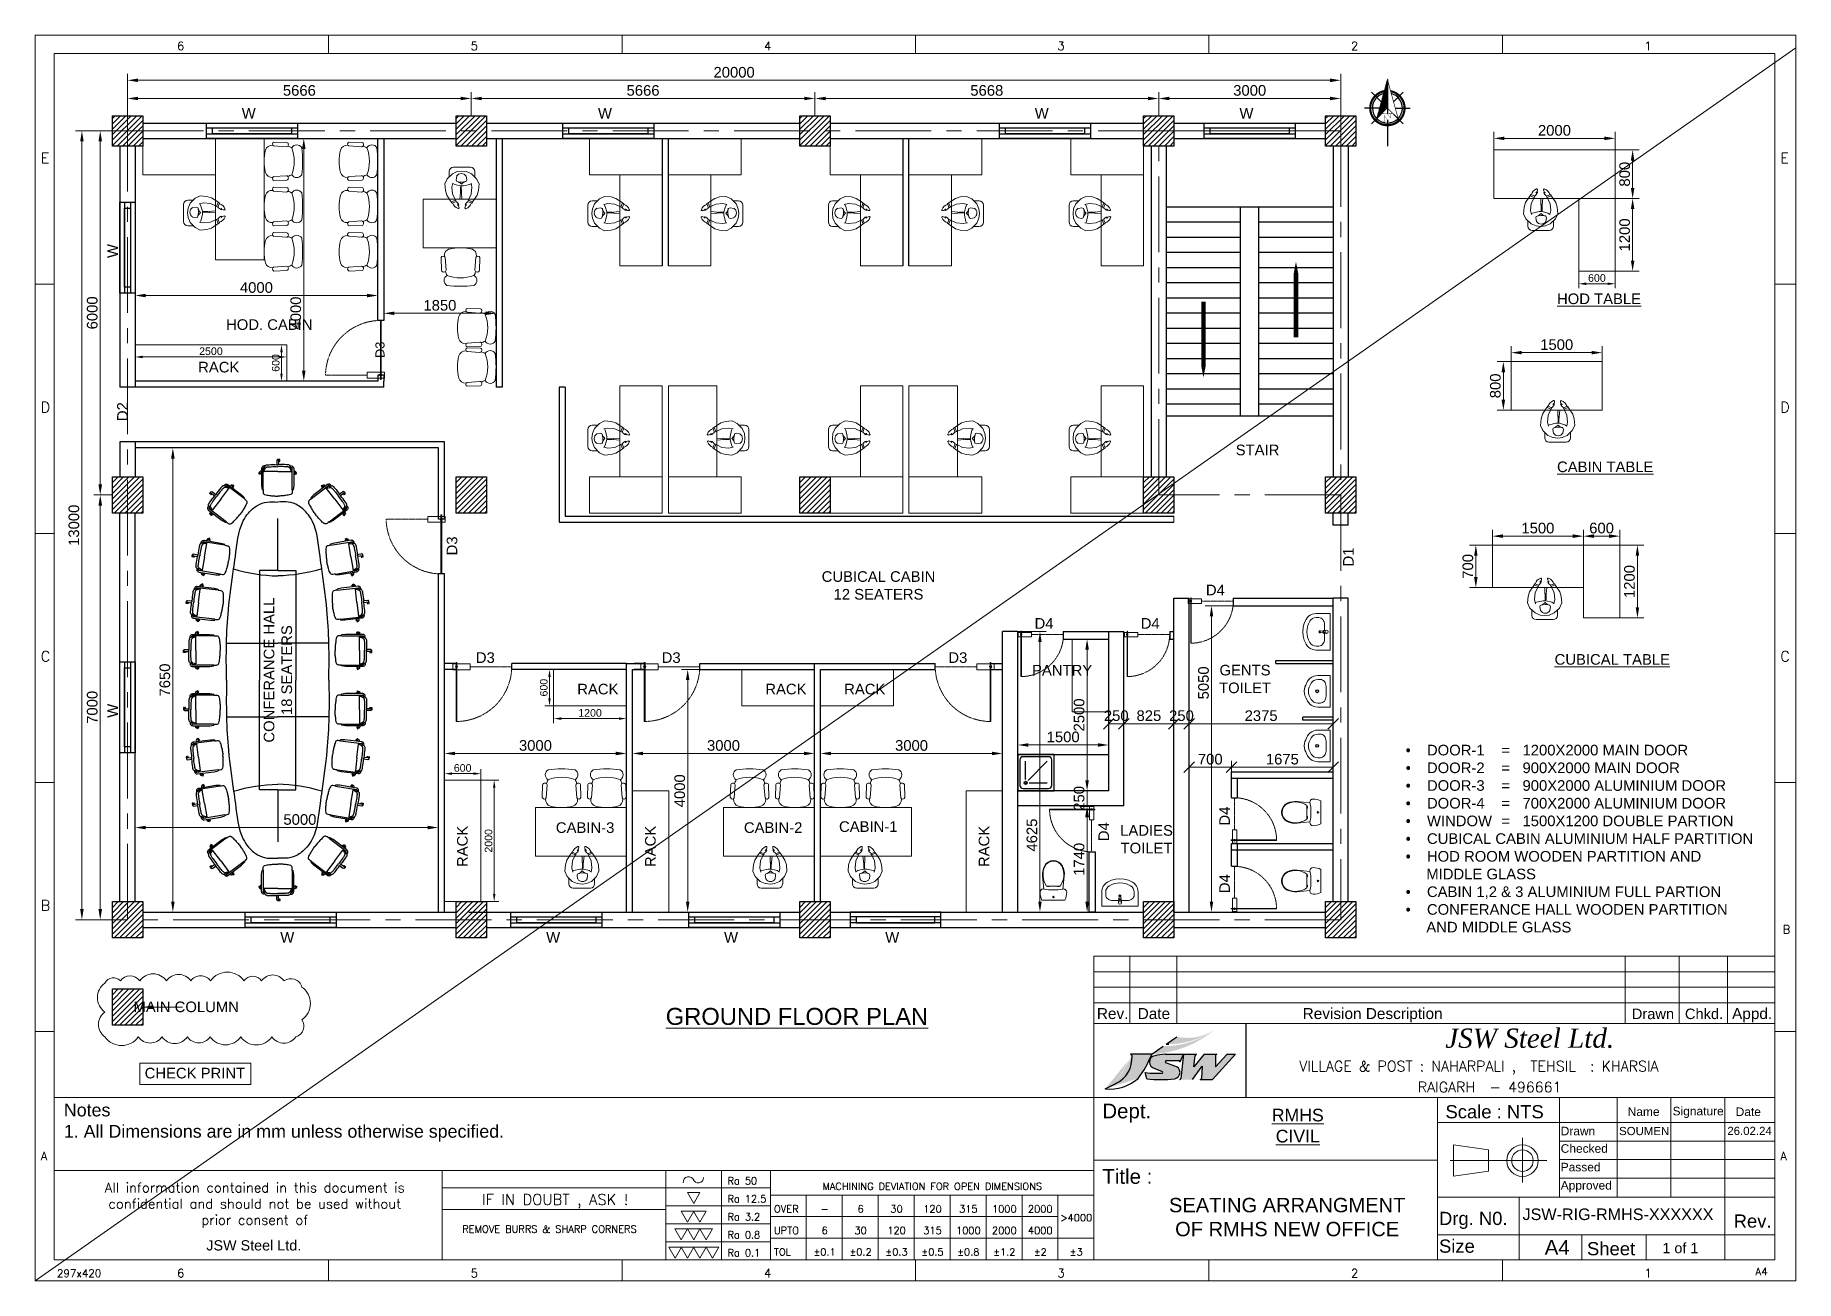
# Model space of a CAD drawing. Header units: millimetres. Extents: x 84042 to 113067, y -120347 to -99823.
import ezdxf
from ezdxf.enums import TextEntityAlignment as Align

# ---------------------------------------------------------------- set-up
doc = ezdxf.new("R2010")
doc.units = ezdxf.units.MM
doc.header["$MEASUREMENT"] = 0
for name, pattern in [('0', [0]), ('CENTER', [2, 1.25, -0.25, 0.25, -0.25]), ('DASHED2', [0.375, 0.25, -0.125])]:
    doc.linetypes.add(name, pattern=pattern)
doc.layers.get('0').update_dxf_attribs({"color": 255, "lineweight": 25})
for name, color, linetype in [('A', 1, 'Continuous'), ('Block', 5, 'Continuous'), ('ceco.net 1', 7, 'Continuous'), ('ceco.net 343', 7, 'Continuous'), ('ceco.net 345', 7, 'Continuous'), ('ceco.net 360', 7, 'Continuous'), ('ceco.net 367', 7, 'Continuous')]:
    doc.layers.add(name, color=color, linetype=linetype)
for name, color, linetype, lineweight in [('CEN-1', 1, 'CENTER', 18), ('DIM', 7, 'Continuous', 20), ('DIMENSION', 84, 'Continuous', 15), ('DIMLINE', 10, 'Continuous', 18), ('Furniture', 235, 'Continuous', 0), ('GLASS', 145, 'Continuous', 5), ('MAIN', 3, 'Continuous', 30), ('MAIN-4', 6, 'Continuous', 30), ('SEC', 253, 'Continuous', 15), ('TEXT', 4, 'Continuous', 13), ('TEXT-1', 7, 'Continuous', 20)]:
    doc.layers.add(name, color=color, linetype=linetype, lineweight=lineweight)
doc.styles.add('ROMAND', font='romand')
doc.styles.add('ROMANS', font='romans.shx')
doc.styles.add('SIMPLEX', font='simplex', dxfattribs={"height": 5})
doc.styles.get("Standard").update_dxf_attribs({"font": ''})
doc.styles.add('STYLE3', font='')
doc.styles.get('Standard').set_extended_font_data('Arial')
doc.styles.get('STYLE3').set_extended_font_data('Arial')
doc.dimstyles.new('DIM-50', dxfattribs={"dimscale": 50, "dimtxt": 2.5, "dimasz": 2.5, "dimexe": 1.5, "dimexo": 0.05, "dimgap": 0.6, "dimtad": 1, "dimzin": 9, "dimdsep": 46, "dimtxsty": 'Standard', "dimcen": 0, "dimclrd": 32, "dimclre": 32, "dimadec": 0, "dimazin": 0, "dimtp": 0.1, "dimtm": 0.1, "dimtfac": 0.71, "dimtofl": 0, "dimtmove": 1, "dimatfit": 3, "dimfxl": 1, "dimtolj": 1, "dimtzin": 7, "dimlwd": -1, "dimlwe": -1, "dimarcsym": 1})

msp = doc.modelspace()

# ---------------------------------------------------------------- texts
at = {"layer": 'TEXT-1'}
for s, insert, char_height, width, attachment_point in [('\\pxqc;W', (87692.232, -101195.904), 175, 259.85607, 9), ('\\pxqc;W', (93565.261, -101195.904), 175, 259.85607, 9), ('\\pxqc;W', (100765.261, -101195.904), 175, 259.85607, 9), ('\\pxqc;W', (104140.261, -101195.904), 175, 259.85607, 9), ('\\pxqc;STAIR', (104323.02, -106745.952), 175, 259.85607, 9), ('\\pxqc;D4', (103628.595, -108877.01), 175, 259.85607, 3), ('\\pxqc;D4', (100803.595, -109427.01), 175, 259.85607, 3), ('\\pxqc;D4', (102553.595, -109427.01), 175, 259.85607, 3), ('\\pxqc;D3', (91593.287, -109990.653), 175, 259.85607, 3), ('\\pxqc;D3', (94656.192, -109990.653, 0), 175, 259.85607, 3), ('\\pxqc;D3', (99382.53, -109990.653, 0), 175, 259.85607, 3), ('PANTRY', (101467.236, -110198.412), 175, 259.85607, 3), ('\\pxqc;GENTS TOILET', (104116.725, -110197.172), 175, 259.85607, 3), ('\\pxi-3,l3,ql,t2,9,11;{\\fSymbol|b0|i0|c2|p18;·^I}DOOR-1^I=^I1200X2000 MAIN DOOR\\P{\\fSymbol|b0|i0|c2|p18;·^I}DOOR-2^I=^I900X2000 MAIN DOOR\\P{\\fSymbol|b0|i0|c2|p18;·^I}DOOR-3^I=^I900X2000 ALUMINIUM DOOR\\P{\\fSymbol|b0|i0|c2|p18;·^I}DOOR-4^I=^I700X2000 ALUMINIUM DOOR\\P{\\fSymbol|b0|i0|c2|p18;·^I}WINDOW^I=^I1500X1200 DOUBLE PARTION\\P{\\fSymbol|b0|i0|c2|p18;·^I}CUBICAL CABIN ALUMINIUM HALF PARTITION\\P{\\fSymbol|b0|i0|c2|p18;·^I}HOD ROOM WOODEN PARTITION AND \\P\\pi0,l0,q*,tz;     MIDDLE GLASS\\P\\pi-3,l3,ql,t2,9,11;{\\fSymbol|b0|i0|c2|p18;·^I}CABIN 1,2 & 3 ALUMINIUM FULL PARTION \\P{\\fSymbol|b0|i0|c2|p18;·^I}CONFERANCE HALL WOODEN PARTITION\\P\\pi0,l0,q*,tz;     AND MIDDLE GLASS', (106636.253, -111514.903), 175, 5849.57167, 1), ('\\pxqc;LADIES \\PTOILET', (102493.437, -112838.283), 175, 259.85607, 3), ('\\pxqc;W', (88327.761, -114600.729), 175, 259.85607, 3), ('\\pxqc;W', (92710.761, -114600.729), 175, 259.85607, 3), ('\\pxqc;W', (95643.761, -114600.729), 175, 259.85607, 3), ('\\pxqc;W', (98300.761, -114600.729), 175, 259.85607, 3), ('\\pxqc;CHECK PRINT', (87654.993, -116837.995), 175, 1960.09816, 3), ('\\pxqc;SEATING ARRANGMENT OF RMHS NEW OFFICE', (102561.798, -118981.54), 236.82654, 4240.07317, 1), ('\\pxqc;JSW-RIG-RMHS-XXXXXX', (108721.372, -119155.957), 190.43367, 2829.05194, 1)]:
    msp.add_mtext(s, dxfattribs=dict(at, insert=insert, char_height=char_height, width=width, attachment_point=attachment_point))
at = {"layer": 'TEXT-1', "rotation": 90}
for s, insert, char_height, width, attachment_point in [('\\pxqc;W', (85229.562, -103619.243), 175, 481.13063, 1), ('D3', (89650.538, -105139.753), 150, 481.13063, 1), ('\\pxqc;D2', (85392.681, -106265.528), 175, 481.13063, 1), ('D3', (90825.538, -108081.881), 175, 481.13063, 3), ('\\pxqc;D1', (105602.774, -108660.426), 175, 481.13063, 1), ('\\pxqc;CONFERANCE HALL\\P18 SEATERS', (87809.415, -111565.62), 175, 2563.05895, 1), ('\\pxqc;W', (85229.562, -111195.305), 175, 481.13063, 1), ('\\pxqc;D4', (103563.198, -112930.627), 175, 481.13063, 1), ('RACK', (90996.237, -113529.122), 175, 481.13063, 1), ('RACK', (94096.237, -113529.122), 175, 481.13063, 1), ('RACK', (99596.237, -113529.122), 175, 481.13063, 1), ('\\pxqc;D4', (101569.296, -113187.088), 175, 481.13063, 1), ('\\pxqc;D4', (103563.198, -114043.338), 175, 481.13063, 1)]:
    msp.add_mtext(s, dxfattribs=dict(at, insert=insert, char_height=char_height, width=width, attachment_point=attachment_point))
at = {"layer": 'TEXT-1'}
for s, insert, char_height, attachment_point in [('\\pxqc;{\\LHOD TABLE}', (109130.345, -104078.034), 175, 1), ('\\pxqc;HOD. CABIN', (87188.456, -104503.106), 175, 1), ('RACK', (86728.438, -105204.29), 175, 1), ('\\pxqc;{\\LCABIN TABLE}', (109130.345, -106846.97), 175, 1), ('\\pxqc;CUBICAL CABIN\\P12 SEATERS', (97007.422, -108655.025), 175, 1), ('\\pxqc;{\\LCUBICAL TABLE}', (109090.768, -110020.221), 175, 1), ('RACK', (92978.438, -110509.376), 175, 1), ('RACK', (96078.438, -110509.376), 175, 1), ('RACK', (97378.438, -110509.376), 175, 1), ('CABIN-3', (92625.62, -112792.345), 175, 1), ('CABIN-2', (95725.62, -112792.345), 175, 1), ('CABIN-1', (97293.328, -112775.898), 175, 1), ('\\pxqc;MAIN COLUMN', (87400.604, -115745.799), 175, 3), ('\\pxqc;{\\LGROUND FLOOR PLAN}', (94436.966, -115850.583), 280, 1), ('\\pxqc;{\\LRMHS\\PCIVIL}', (104428.476, -117512.513), 208.07487, 1), ('SOUMEN', (110153.924, -117812.098), 134.7181, 1), ('26.02.24', (111938.218, -117809.71), 134.7181, 1)]:
    msp.add_mtext(s, dxfattribs=dict(at, insert=insert, char_height=char_height, attachment_point=attachment_point))

# ---------------------------------------------------------------- blocks, each defined once
blk = doc.blocks.new('rr')
at = {"layer": 'TEXT', "color": 7}
for p, q in [((298029, -105618), (298123, -105618)), ((298150, -105588), (298068, -105672)), ((298235, -105548), (298150, -105588)), ((298235, -105548), (298342, -105558)), ((298342, -105558), (298419, -105581)), ((298419, -105581), (298507, -105638)), ((298507, -105638), (298551, -105669)), ((297959, -105688), (297959, -105970)), ((298034, -105756), (298024, -105833)), ((298034, -105909), (298024, -105833)), ((298068, -105672), (298034, -105754)), ((298068, -105988), (298034, -105906)), ((298108, -105761), (298170, -105751)), ((298108, -105915), (298170, -105925)), ((298170, -105751), (298189, -105757)), ((298170, -105925), (298198, -105916)), ((298290, -105665), (298221, -105679)), ((298247, -105698), (298235, -105676)), ((298270, -105803), (298247, -105698)), ((298247, -105949), (298270, -105856)), ((298270, -105856), (298270, -105803)), ((298270, -105841), (298486, -105833)), ((298270, -105843), (298486, -105866)), ((298359, -105853), (298285, -105853)), ((298406, -105676), (298290, -105665)), ((298382, -105837), (298382, -105855)), ((298488, -105716), (298406, -105676)), ((298486, -105945), (298486, -105716)), ((298525, -105734), (298488, -105716)), ((298525, -105927), (298488, -105944)), ((298532, -105656), (298504, -105724)), ((298532, -106004), (298504, -105937)), ((298551, -105669), (298525, -105734)), ((298551, -105991), (298525, -105927)), ((298029, -106041), (298117, -106041)), ((298150, -106073), (298068, -105988)), ((298235, -106112), (298150, -106073)), ((298290, -105996), (298221, -105982)), ((298225, -105983), (298247, -105949)), ((298235, -106112), (298342, -106103)), ((298406, -105985), (298290, -105996)), ((298342, -106103), (298419, -106079)), ((298488, -105944), (298406, -105985)), ((298419, -106079), (298507, -106022)), ((298507, -106022), (298551, -105991))]:
    blk.add_line(p, q, dxfattribs=at)
for centre, major_axis, start_param, end_param in [((298029, -105688), (49.8, 49.8), 0.785398, 2.356194), ((298155, -105840), (63.7, -63.7), 2.898963, 4.955018), ((297966, -105849), (171, 171), -1.068373, -0.39635), ((298371, -105697), (135, 135), 2.703582, 3.183333), ((298315, -105931), (83.5, 83.5), 1.454362, 2.231901), ((298619, -105979), (73.6, -73.6), 2.697508, 3.444547), ((298620, -105679), (73.6, 73.6), 2.838638, 3.585677), ((298504, -105841), (105, -105), 5.793418, 6.705054), ((298505, -105817), (105, 105), -0.421869, 0.489767), ((298636, -105956), (55.2, -55.2), 2.426738, 3.215673), ((298571, -105890), (11.6, -11.6), 5.911829, 7.67596), ((298572, -105768), (11.6, 11.6), -1.392775, 0.371356), ((298637, -105702), (55.2, 55.2), 3.067512, 3.856448), ((298632, -105890), (8.31, -8.31), 0.421869, 2.426738), ((298633, -105768), (8.31, 8.31), 3.856448, 5.861316), ((298029, -105970), (49.8, -49.8), 3.926991, 5.497787)]:
    blk.add_ellipse(centre, major_axis=major_axis, ratio=1, start_param=start_param, end_param=end_param, dxfattribs=at)
blk = doc.blocks.new('3rerr')
at = {"layer": 'Furniture', "color": 0, "linetype": 'ByBlock'}
for p, q in [((299424, -105724), (299432, -105724)), ((299424, -105724), (299432, -105724)), ((299444, -105734), (299656, -105751)), ((299448, -105670), (299663, -105676)), ((299444, -106241), (299656, -106225)), ((299424, -106252), (299432, -106252)), ((299448, -106306), (299663, -106300))]:
    blk.add_line(p, q, dxfattribs=at)
for centre, radius, start, end in [((300065, -105988), 779, 166.275, 193.725), ((299414, -105834), 111, 85, 163.8913), ((299459, -105703), 34.8, 108.7162, 243.9569), ((299648, -105712), 39.5, 282.8663, 67.8436), ((299666, -105866), 126, 52.7407, 85.3529), ((299825, -105813), 95.4, 30.3927, 149.6073), ((299156, -105988), 628, 339.209, 20.791), ((298194, -105988), 1727, 352.5907, 7.4093), ((299414, -106142), 111, 196.1087, 275), ((299648, -106263), 39.5, 292.1564, 77.1337), ((299608, -105956), 287, 283.6548, 297.8506), ((299825, -106162), 95.4, 210.3927, 329.6073), ((299459, -106273), 34.8, 116.0431, 251.2838)]:
    blk.add_arc(centre, radius, start, end, dxfattribs=at)
blk = doc.blocks.new('gd1')
at = {"layer": 'GLASS', "color": 4, "linetype": 'DASHED2', "ltscale": 0.001}
blk.add_line((345380, -498508), (345380, -497802), dxfattribs=at)
at = {"layer": 'GLASS'}
for p, q in [((345331, -498508), (345429, -498508)), ((345331, -498802), (345331, -498508)), ((345429, -498508), (345429, -498802)), ((345429, -498802), (345331, -498802))]:
    blk.add_line(p, q, dxfattribs=at)
at = {"layer": 'GLASS', "color": 4}
for p, q in [((344454, -498744), (344454, -498702)), ((345454, -498732), (344454, -498732)), ((345454, -498744), (344454, -498744)), ((345454, -498744), (345454, -498732))]:
    blk.add_line(p, q, dxfattribs=at)
at = {"layer": 'GLASS', "color": 4, "linetype": 'DASHED2'}
blk.add_ellipse((345430, -498781), major_axis=(-687, 718), ratio=0.969274, start_param=-0.727797, end_param=0.74268, dxfattribs=at)
at = {"layer": 'GLASS', "extrusion": (8.38188e-23, -2.79396e-23, -1)}
blk.add_ellipse((345380, -498740), major_axis=(-13.9, 13.9), ratio=1, start_param=6.283185307179586, end_param=12.56637061435917, dxfattribs=at)
blk = doc.blocks.new('Ceco.NET-Furniture-Tm-343')
at = {"layer": 'ceco.net 343'}
for p, q in [((-15, 587), (-15, 516)), ((36, 603), (-3, 603)), ((-3, 601), (-3, 603)), ((36, 592), (13, 592)), ((15, 587), (15, 516)), ((36, 583), (15, 583)), ((30, 592), (30, 583)), ((36, 592), (36, 603)), ((36, 572), (36, 583)), ((-313, 370), (-294, 405)), ((-303, 365), (-313, 370)), ((-303, 365), (-292, 385)), ((-300, 371), (-292, 366)), ((-295, 360), (-285, 380)), ((-286, 355), (-295, 360)), ((-292, 404), (-294, 405)), ((-288, 381), (-265, 369)), ((-275, 374), (-286, 355)), ((-274, 407), (-265, 402)), ((-265, 454), (-265, 172)), ((-241, 104), (-241, 458)), ((-241, 426), (-230, 426)), ((0, 404), (-223, 404)), ((0, 404), (223, 404)), ((15, 572), (36, 572)), ((241, 426), (230, 426)), ((241, 104), (241, 458)), ((265, 454), (265, 172)), ((274, 407), (265, 402)), ((288, 381), (265, 369)), ((275, 374), (286, 355)), ((295, 360), (285, 380)), ((286, 355), (295, 360)), ((292, 404), (294, 405)), ((303, 365), (292, 385)), ((300, 371), (292, 366)), ((313, 370), (294, 405)), ((303, 365), (313, 370)), ((-265, 172), (-256, 104)), ((-241, 104), (-256, 104)), ((241, 104), (256, 104)), ((265, 172), (256, 104))]:
    blk.add_line(p, q, dxfattribs=at)
for centre, start, end in [((0, 587), 0, 180), ((-281, 394), 61.4687, 241.4687), ((281, 394), 298.5313, 118.5313)]:
    blk.add_arc(centre, 14.6, start, end, dxfattribs=at)
for points, knots in [([(-207, 496), (-217, 496), (-233, 497), (-252, 485), (-262, 471), (-264, 460), (-265, 454)], [0, 0, 0, 0, 29.208507, 46.595402, 62.811245, 80.611179, 80.611179, 80.611179, 80.611179]), ([(-217, 471), (-220, 471), (-226, 471), (-235, 466), (-238, 461), (-241, 458)], [0, 0, 0, 0, 10.710336, 16.651361, 28.618788, 28.618788, 28.618788, 28.618788]), ([(-233, 467), (-232, 453), (-230, 437), (-230, 417), (-232, 405), (-222, 404), (-218, 425), (-212, 448), (-192, 474), (-168, 480), (-149, 482), (-128, 481), (-79, 486), (-36, 484), (0, 483)], [0, 0, 0, 0, 41.011213, 44.996574, 62.720356, 65.377264, 71.318289, 114.590003, 147.537826, 160.140643, 186.842231, 204.112129, 224.083166, 333.09451, 333.09451, 333.09451, 333.09451]), ([(-228, 469), (-228, 467), (-227, 464), (-226, 459), (-224, 456), (-221, 456), (-221, 464), (-214, 475), (-210, 489), (-204, 507), (-191, 510), (-180, 514), (-171, 515), (-160, 515), (-107, 519), (-54, 516), (-5, 516), (0, 516)], [0, 0, 0, 0, 6.319527, 10.520466, 14.333557, 15.662011, 19.937156, 31.287468, 58.127662, 62.385789, 86.772956, 90.973895, 99.054563, 110.983527, 125.657102, 257.252158, 271.865148, 271.865148, 271.865148, 271.865148]), ([(228, 469), (228, 467), (227, 464), (226, 459), (224, 456), (221, 456), (221, 464), (214, 475), (210, 489), (204, 507), (191, 510), (180, 514), (171, 515), (160, 515), (107, 519), (54, 516), (5, 516), (0, 516)], [0, 0, 0, 0, 6.319527, 10.520466, 14.333557, 15.662011, 19.937156, 31.287468, 58.127662, 62.385789, 86.772956, 90.973895, 99.054563, 110.983527, 125.657102, 257.252158, 271.865148, 271.865148, 271.865148, 271.865148]), ([(233, 467), (232, 453), (230, 437), (230, 417), (232, 405), (222, 404), (218, 425), (212, 448), (192, 474), (168, 480), (149, 482), (128, 481), (79, 486), (36, 484), (0, 483)], [0, 0, 0, 0, 41.011213, 44.996574, 62.720356, 65.377264, 71.318289, 114.590003, 147.537826, 160.140643, 186.842231, 204.112129, 224.083166, 333.09451, 333.09451, 333.09451, 333.09451]), ([(207, 496), (217, 496), (233, 497), (252, 485), (262, 471), (264, 460), (265, 454)], [0, 0, 0, 0, 29.208507, 46.595402, 62.811245, 80.611179, 80.611179, 80.611179, 80.611179]), ([(217, 471), (220, 471), (226, 471), (235, 466), (238, 461), (241, 458)], [0, 0, 0, 0, 10.710336, 16.651361, 28.618788, 28.618788, 28.618788, 28.618788]), ([(-241, 104), (-241, 90), (-242, 68), (-237, 36), (-196, 14), (-139, 11), (-68, -1), (-23, 0), (0, 0)], [0, 0, 0, 0, 40.81739, 67.978422, 88.933831, 171.599307, 238.507879, 306.350167, 306.350167, 306.350167, 306.350167]), ([(241, 104), (241, 90), (242, 68), (237, 36), (196, 14), (139, 11), (68, -1), (23, 0), (0, 0)], [0, 0, 0, 0, 40.81739, 67.978422, 88.933831, 171.599307, 238.507879, 306.350167, 306.350167, 306.350167, 306.350167])]:
    blk.add_open_spline(points, degree=3, knots=knots, dxfattribs=at)
blk = doc.blocks.new('*D339')
at = {"layer": 'Defpoints', "color": 0, "ltscale": 100, "transparency": 16777216}
for p in [(91230, -100865), (85564, -101148), (91230, -101148)]:
    blk.add_point(p, dxfattribs=at)
at = {"layer": 'DIMLINE', "color": 32, "linetype": 'ByBlock', "ltscale": 100, "transparency": 16777216}
for p, q in [((85564, -101145), (85564, -100760)), ((85739, -100865), (91055, -100865)), ((91230, -101145), (91230, -100760))]:
    blk.add_line(p, q, dxfattribs=at)
at = {"layer": 'DIMLINE', "color": 32, "ltscale": 100, "transparency": 16777216}
for points in [[(85739, -100836), (85739, -100894), (85564, -100865)], [(91055, -100836), (91055, -100894), (91230, -100865)]]:
    blk.add_solid(points, dxfattribs=at)
at = {"layer": 'DIMLINE', "color": 0, "ltscale": 100, "transparency": 16777216, "insert": (88397, -100733), "char_height": 175, "attachment_point": 5}
blk.add_mtext('\\A1;5666', dxfattribs=at)
blk = doc.blocks.new('*D340')
at = {"layer": 'Defpoints', "color": 0, "ltscale": 100, "transparency": 16777216}
for p in [(96896, -100865), (91230, -101148), (96896, -101148)]:
    blk.add_point(p, dxfattribs=at)
at = {"layer": 'DIMLINE', "color": 32, "linetype": 'ByBlock', "ltscale": 100, "transparency": 16777216}
for p, q in [((91230, -101145), (91230, -100760)), ((91405, -100865), (96721, -100865)), ((96896, -101145), (96896, -100760))]:
    blk.add_line(p, q, dxfattribs=at)
at = {"layer": 'DIMLINE', "color": 32, "ltscale": 100, "transparency": 16777216}
for points in [[(91405, -100836), (91405, -100894), (91230, -100865)], [(96721, -100836), (96721, -100894), (96896, -100865)]]:
    blk.add_solid(points, dxfattribs=at)
at = {"layer": 'DIMLINE', "color": 0, "ltscale": 100, "transparency": 16777216, "insert": (94063, -100733), "char_height": 175, "attachment_point": 5}
blk.add_mtext('\\A1;5666', dxfattribs=at)
blk = doc.blocks.new('*D341')
at = {"layer": 'Defpoints', "color": 0, "ltscale": 100, "transparency": 16777216}
for p in [(102564, -100865), (96896, -101148), (102564, -101148)]:
    blk.add_point(p, dxfattribs=at)
at = {"layer": 'DIMLINE', "color": 32, "linetype": 'ByBlock', "ltscale": 100, "transparency": 16777216}
for p, q in [((96896, -101145), (96896, -100760)), ((97071, -100865), (102389, -100865)), ((102564, -101145), (102564, -100760))]:
    blk.add_line(p, q, dxfattribs=at)
at = {"layer": 'DIMLINE', "color": 32, "ltscale": 100, "transparency": 16777216}
for points in [[(97071, -100836), (97071, -100894), (96896, -100865)], [(102389, -100836), (102389, -100894), (102564, -100865)]]:
    blk.add_solid(points, dxfattribs=at)
at = {"layer": 'DIMLINE', "color": 0, "ltscale": 100, "transparency": 16777216, "insert": (99730, -100733), "char_height": 175, "attachment_point": 5}
blk.add_mtext('\\A1;5668', dxfattribs=at)
blk = doc.blocks.new('*D342')
at = {"layer": 'Defpoints', "color": 0, "ltscale": 100, "transparency": 16777216}
for p in [(105564, -100865), (102564, -101148), (105564, -101148)]:
    blk.add_point(p, dxfattribs=at)
at = {"layer": 'DIMLINE', "color": 32, "linetype": 'ByBlock', "ltscale": 100, "transparency": 16777216}
for p, q in [((102564, -101145), (102564, -100760)), ((102739, -100865), (105389, -100865)), ((105564, -101145), (105564, -100760))]:
    blk.add_line(p, q, dxfattribs=at)
at = {"layer": 'DIMLINE', "color": 32, "ltscale": 100, "transparency": 16777216}
for points in [[(102739, -100836), (102739, -100894), (102564, -100865)], [(105389, -100836), (105389, -100894), (105564, -100865)]]:
    blk.add_solid(points, dxfattribs=at)
at = {"layer": 'DIMLINE', "color": 0, "ltscale": 100, "transparency": 16777216, "insert": (104064, -100733), "char_height": 175, "attachment_point": 5}
blk.add_mtext('\\A1;3000', dxfattribs=at)
blk = doc.blocks.new('*D343')
at = {"layer": 'Defpoints', "color": 0, "ltscale": 100, "transparency": 16777216}
for p in [(85314, -101398), (85114, -107398), (85314, -107398)]:
    blk.add_point(p, dxfattribs=at)
at = {"layer": 'DIMLINE', "color": 32, "linetype": 'ByBlock', "ltscale": 100, "transparency": 16777216}
for p, q in [((85311, -101398), (85009, -101398)), ((85114, -101573), (85114, -107223)), ((85311, -107398), (85009, -107398))]:
    blk.add_line(p, q, dxfattribs=at)
at = {"layer": 'DIMLINE', "color": 32, "ltscale": 100, "transparency": 16777216}
for points in [[(85085, -101573), (85144, -101573), (85114, -101398)], [(85085, -107223), (85144, -107223), (85114, -107398)]]:
    blk.add_solid(points, dxfattribs=at)
at = {"layer": 'DIMLINE', "color": 0, "ltscale": 100, "transparency": 16777216, "insert": (84983, -104398), "char_height": 175, "attachment_point": 5, "rotation": 90}
blk.add_mtext('\\A1;6000', dxfattribs=at)
blk = doc.blocks.new('*D344')
at = {"layer": 'Defpoints', "color": 0, "ltscale": 100, "transparency": 16777216}
for p in [(85314, -107398), (85114, -114398), (85314, -114398)]:
    blk.add_point(p, dxfattribs=at)
at = {"layer": 'DIMLINE', "color": 32, "linetype": 'ByBlock', "ltscale": 100, "transparency": 16777216}
for p, q in [((85311, -107398), (85009, -107398)), ((85114, -107573), (85114, -114223)), ((85311, -114398), (85009, -114398))]:
    blk.add_line(p, q, dxfattribs=at)
at = {"layer": 'DIMLINE', "color": 32, "ltscale": 100, "transparency": 16777216}
for points in [[(85085, -107573), (85144, -107573), (85114, -107398)], [(85085, -114223), (85144, -114223), (85114, -114398)]]:
    blk.add_solid(points, dxfattribs=at)
at = {"layer": 'DIMLINE', "color": 0, "ltscale": 100, "transparency": 16777216, "insert": (84983, -110898), "char_height": 175, "attachment_point": 5, "rotation": 90}
blk.add_mtext('\\A1;7000', dxfattribs=at)
blk = doc.blocks.new('*D345')
at = {"layer": 'Defpoints', "color": 0, "ltscale": 100, "transparency": 16777216}
for p in [(85689, -102424), (89689, -103990), (89689, -104112)]:
    blk.add_point(p, dxfattribs=at)
at = {"layer": 'DIMLINE', "color": 32, "linetype": 'ByBlock', "ltscale": 100, "transparency": 16777216}
for p, q in [((85689, -102427), (85689, -104217)), ((85864, -104112), (89514, -104112)), ((89689, -103993), (89689, -104217))]:
    blk.add_line(p, q, dxfattribs=at)
at = {"layer": 'DIMLINE', "color": 32, "ltscale": 100, "transparency": 16777216}
for points in [[(85864, -104083), (85864, -104141), (85689, -104112)], [(89514, -104083), (89514, -104141), (89689, -104112)]]:
    blk.add_solid(points, dxfattribs=at)
at = {"layer": 'DIMLINE', "color": 0, "ltscale": 100, "transparency": 16777216, "insert": (87689, -103981), "char_height": 175, "attachment_point": 5}
blk.add_mtext('\\A1;4000', dxfattribs=at)
blk = doc.blocks.new('*D346')
at = {"layer": 'Defpoints', "color": 0, "ltscale": 100, "transparency": 16777216}
for p in [(88523, -101523), (88470, -105523), (88523, -105523)]:
    blk.add_point(p, dxfattribs=at)
at = {"layer": 'DIMLINE', "color": 32, "linetype": 'ByBlock', "ltscale": 100, "transparency": 16777216}
for p, q in [((88519, -101523), (88365, -101523)), ((88470, -101698), (88470, -105348)), ((88519, -105523), (88365, -105523))]:
    blk.add_line(p, q, dxfattribs=at)
at = {"layer": 'DIMLINE', "color": 32, "ltscale": 100, "transparency": 16777216}
for points in [[(88440, -101698), (88499, -101698), (88470, -101523)], [(88440, -105348), (88499, -105348), (88470, -105523)]]:
    blk.add_solid(points, dxfattribs=at)
at = {"layer": 'DIMLINE', "color": 0, "ltscale": 100, "transparency": 16777216, "insert": (88338, -104401), "char_height": 175, "attachment_point": 5, "rotation": 90}
blk.add_mtext('\\A1;4000', dxfattribs=at)
blk = doc.blocks.new('*D347')
at = {"layer": 'Defpoints', "color": 0, "ltscale": 100, "transparency": 16777216}
for p in [(89789, -104242), (91639, -104271), (91639, -104405)]:
    blk.add_point(p, dxfattribs=at)
at = {"layer": 'DIMLINE', "color": 32, "linetype": 'ByBlock', "ltscale": 100, "transparency": 16777216}
for p, q in [((89789, -104246), (89789, -104510)), ((89964, -104405), (91464, -104405)), ((91639, -104274), (91639, -104510))]:
    blk.add_line(p, q, dxfattribs=at)
at = {"layer": 'DIMLINE', "color": 32, "ltscale": 100, "transparency": 16777216}
for points in [[(89964, -104376), (89964, -104434), (89789, -104405)], [(91464, -104376), (91464, -104434), (91639, -104405)]]:
    blk.add_solid(points, dxfattribs=at)
at = {"layer": 'DIMLINE', "color": 0, "ltscale": 100, "transparency": 16777216, "insert": (90714, -104274), "char_height": 175, "attachment_point": 5}
blk.add_mtext('\\A1;1850', dxfattribs=at)
blk = doc.blocks.new('*D348')
at = {"layer": 'Defpoints', "color": 0, "ltscale": 100, "transparency": 16777216}
for p in [(85982, -106623), (86311, -106623), (85814, -114273)]:
    blk.add_point(p, dxfattribs=at)
at = {"layer": 'DIMLINE', "color": 32, "linetype": 'ByBlock', "ltscale": 100, "transparency": 16777216}
for p, q in [((85986, -106623), (86416, -106623)), ((86311, -114098), (86311, -106798)), ((85818, -114273), (86416, -114273))]:
    blk.add_line(p, q, dxfattribs=at)
at = {"layer": 'DIMLINE', "color": 32, "ltscale": 100, "transparency": 16777216}
for points in [[(86282, -106798), (86341, -106798), (86311, -106623)], [(86282, -114098), (86341, -114098), (86311, -114273)]]:
    blk.add_solid(points, dxfattribs=at)
at = {"layer": 'DIMLINE', "color": 0, "ltscale": 100, "transparency": 16777216, "insert": (86180, -110448), "char_height": 175, "attachment_point": 5, "rotation": 90}
blk.add_mtext('\\A1;7650', dxfattribs=at)
blk = doc.blocks.new('*D349')
at = {"layer": 'Defpoints', "color": 0, "ltscale": 100, "transparency": 16777216}
for p in [(85689, -112579), (90689, -112579), (90689, -112879)]:
    blk.add_point(p, dxfattribs=at)
at = {"layer": 'DIMLINE', "color": 32, "linetype": 'ByBlock', "ltscale": 100, "transparency": 16777216}
for p, q in [((85689, -112582), (85689, -112984)), ((90689, -112582), (90689, -112984)), ((85864, -112879), (90514, -112879))]:
    blk.add_line(p, q, dxfattribs=at)
at = {"layer": 'DIMLINE', "color": 32, "ltscale": 100, "transparency": 16777216}
for points in [[(85864, -112849), (85864, -112908), (85689, -112879)], [(90514, -112849), (90514, -112908), (90689, -112879)]]:
    blk.add_solid(points, dxfattribs=at)
at = {"layer": 'DIMLINE', "color": 0, "ltscale": 100, "transparency": 16777216, "insert": (88406, -112747), "char_height": 175, "attachment_point": 5}
blk.add_mtext('\\A1;5000', dxfattribs=at)
blk = doc.blocks.new('*D350')
at = {"layer": 'Defpoints', "color": 0, "ltscale": 100, "transparency": 16777216}
for p in [(93789, -111658), (90789, -111799), (93789, -111799)]:
    blk.add_point(p, dxfattribs=at)
at = {"layer": 'DIMLINE', "color": 32, "linetype": 'ByBlock', "ltscale": 100, "transparency": 16777216}
for p, q in [((90789, -111796), (90789, -111553)), ((90964, -111658), (93614, -111658)), ((93789, -111796), (93789, -111553))]:
    blk.add_line(p, q, dxfattribs=at)
at = {"layer": 'DIMLINE', "color": 32, "ltscale": 100, "transparency": 16777216}
for points in [[(90964, -111629), (90964, -111687), (90789, -111658)], [(93614, -111629), (93614, -111687), (93789, -111658)]]:
    blk.add_solid(points, dxfattribs=at)
at = {"layer": 'DIMLINE', "color": 0, "ltscale": 100, "transparency": 16777216, "insert": (92289, -111527), "char_height": 175, "attachment_point": 5}
blk.add_mtext('\\A1;3000', dxfattribs=at)
blk = doc.blocks.new('*D351')
at = {"layer": 'Defpoints', "color": 0, "ltscale": 100, "transparency": 16777216}
for p in [(93889, -111658), (96889, -111658), (96889, -111658)]:
    blk.add_point(p, dxfattribs=at)
at = {"layer": 'DIMLINE', "color": 32, "linetype": 'ByBlock', "ltscale": 100, "transparency": 16777216}
for p, q in [((93889, -111655), (93889, -111553)), ((94064, -111658), (96714, -111658)), ((96889, -111655), (96889, -111553))]:
    blk.add_line(p, q, dxfattribs=at)
at = {"layer": 'DIMLINE', "color": 32, "ltscale": 100, "transparency": 16777216}
for points in [[(94064, -111629), (94064, -111687), (93889, -111658)], [(96714, -111629), (96714, -111687), (96889, -111658)]]:
    blk.add_solid(points, dxfattribs=at)
at = {"layer": 'DIMLINE', "color": 0, "ltscale": 100, "transparency": 16777216, "insert": (95389, -111527), "char_height": 175, "attachment_point": 5}
blk.add_mtext('\\A1;3000', dxfattribs=at)
blk = doc.blocks.new('*D352')
at = {"layer": 'Defpoints', "color": 0, "ltscale": 100, "transparency": 16777216}
for p in [(96989, -111658), (99989, -111658), (99989, -111658)]:
    blk.add_point(p, dxfattribs=at)
at = {"layer": 'DIMLINE', "color": 32, "linetype": 'ByBlock', "ltscale": 100, "transparency": 16777216}
for p, q in [((96989, -111655), (96989, -111553)), ((97164, -111658), (99814, -111658)), ((99989, -111655), (99989, -111553))]:
    blk.add_line(p, q, dxfattribs=at)
at = {"layer": 'DIMLINE', "color": 32, "ltscale": 100, "transparency": 16777216}
for points in [[(97164, -111629), (97164, -111687), (96989, -111658)], [(99814, -111629), (99814, -111687), (99989, -111658)]]:
    blk.add_solid(points, dxfattribs=at)
at = {"layer": 'DIMLINE', "color": 0, "ltscale": 100, "transparency": 16777216, "insert": (98489, -111527), "char_height": 175, "attachment_point": 5}
blk.add_mtext('\\A1;3000', dxfattribs=at)
blk = doc.blocks.new('*D353')
at = {"layer": 'Defpoints', "color": 0, "ltscale": 100, "transparency": 16777216}
for p in [(101280, -109773), (101383, -109773), (101280, -112273)]:
    blk.add_point(p, dxfattribs=at)
at = {"layer": 'DIMLINE', "color": 32, "linetype": 'ByBlock', "ltscale": 100, "transparency": 16777216}
for p, q in [((101284, -109773), (101488, -109773)), ((101383, -112098), (101383, -109948)), ((101284, -112273), (101488, -112273))]:
    blk.add_line(p, q, dxfattribs=at)
at = {"layer": 'DIMLINE', "color": 32, "ltscale": 100, "transparency": 16777216}
for points in [[(101354, -109948), (101413, -109948), (101383, -109773)], [(101354, -112098), (101413, -112098), (101383, -112273)]]:
    blk.add_solid(points, dxfattribs=at)
at = {"layer": 'DIMLINE', "color": 0, "ltscale": 100, "transparency": 16777216, "insert": (101252, -111023), "char_height": 175, "attachment_point": 5, "rotation": 90}
blk.add_mtext('\\A1;2500', dxfattribs=at)
blk = doc.blocks.new('*D354')
at = {"layer": 'Defpoints', "color": 0, "ltscale": 100, "transparency": 16777216}
for p in [(100239, -111505), (101739, -111505), (101739, -111518)]:
    blk.add_point(p, dxfattribs=at)
at = {"layer": 'DIMLINE', "color": 32, "linetype": 'ByBlock', "ltscale": 100, "transparency": 16777216}
for p, q in [((100239, -111508), (100239, -111623)), ((100414, -111518), (101564, -111518)), ((101739, -111508), (101739, -111623))]:
    blk.add_line(p, q, dxfattribs=at)
at = {"layer": 'DIMLINE', "color": 32, "ltscale": 100, "transparency": 16777216}
for points in [[(100414, -111489), (100414, -111547), (100239, -111518)], [(101564, -111489), (101564, -111547), (101739, -111518)]]:
    blk.add_solid(points, dxfattribs=at)
at = {"layer": 'DIMLINE', "color": 0, "ltscale": 100, "transparency": 16777216, "insert": (100989, -111386), "char_height": 175, "attachment_point": 5}
blk.add_mtext('\\A1;1500', dxfattribs=at)
blk = doc.blocks.new('*D355')
at = {"layer": 'Defpoints', "color": 0, "ltscale": 100, "transparency": 16777216}
for p in [(94799, -110273), (95051, -110273), (94818, -114273)]:
    blk.add_point(p, dxfattribs=at)
at = {"layer": 'DIMLINE', "color": 32, "linetype": 'ByBlock', "ltscale": 100, "transparency": 16777216}
for p, q in [((95047, -110273), (94694, -110273)), ((94799, -114098), (94799, -110448)), ((94814, -114273), (94694, -114273))]:
    blk.add_line(p, q, dxfattribs=at)
at = {"layer": 'DIMLINE', "color": 32, "ltscale": 100, "transparency": 16777216}
for points in [[(94770, -110448), (94828, -110448), (94799, -110273)], [(94770, -114098), (94828, -114098), (94799, -114273)]]:
    blk.add_solid(points, dxfattribs=at)
at = {"layer": 'DIMLINE', "color": 0, "ltscale": 100, "transparency": 16777216, "insert": (94668, -112273), "char_height": 175, "attachment_point": 5, "rotation": 90}
blk.add_mtext('\\A1;4000', dxfattribs=at)
blk = doc.blocks.new('_Oblique')
at = {"color": 0, "linetype": 'ByBlock', "lineweight": -2}
blk.add_line((-0.5, -0.5), (0.5, 0.5), dxfattribs=at)
blk = doc.blocks.new('*D356')
at = {"layer": 'Defpoints', "color": 0, "ltscale": 100, "transparency": 16777216}
for p in [(101989, -111086), (102814, -111086), (102814, -111168)]:
    blk.add_point(p, dxfattribs=at)
at = {"layer": 'DIMLINE', "color": 32, "linetype": 'ByBlock', "ltscale": 100, "transparency": 16777216}
for p, q in [((101989, -111089), (101989, -111273)), ((102814, -111089), (102814, -111273)), ((101989, -111168), (102814, -111168))]:
    blk.add_line(p, q, dxfattribs=at)
at = {"layer": 'DIMLINE', "color": 32, "ltscale": 100, "transparency": 16777216, "xscale": 175, "yscale": 175, "zscale": 175, "rotation": 180}
blk.add_blockref('_Oblique', (101989, -111168), dxfattribs=at)
at = {"layer": 'DIMLINE', "color": 32, "ltscale": 100, "transparency": 16777216, "xscale": 175, "yscale": 175, "zscale": 175}
blk.add_blockref('_Oblique', (102814, -111168), dxfattribs=at)
at = {"layer": 'DIMLINE', "color": 0, "ltscale": 100, "transparency": 16777216, "insert": (102402, -111036), "char_height": 175, "attachment_point": 5}
blk.add_mtext('\\A1;825', dxfattribs=at)
blk = doc.blocks.new('*D357')
at = {"layer": 'Defpoints', "color": 0, "ltscale": 100, "transparency": 16777216}
for p in [(102814, -111086), (103064, -111153), (103064, -111168)]:
    blk.add_point(p, dxfattribs=at)
at = {"layer": 'DIMLINE', "color": 32, "linetype": 'ByBlock', "ltscale": 100, "transparency": 16777216}
for p, q in [((102814, -111089), (102814, -111273)), ((103064, -111157), (103064, -111273)), ((102814, -111168), (103064, -111168))]:
    blk.add_line(p, q, dxfattribs=at)
at = {"layer": 'DIMLINE', "color": 32, "ltscale": 100, "transparency": 16777216, "xscale": 175, "yscale": 175, "zscale": 175, "rotation": 180}
blk.add_blockref('_Oblique', (102814, -111168), dxfattribs=at)
at = {"layer": 'DIMLINE', "color": 32, "ltscale": 100, "transparency": 16777216, "xscale": 175, "yscale": 175, "zscale": 175}
blk.add_blockref('_Oblique', (103064, -111168), dxfattribs=at)
at = {"layer": 'DIMLINE', "color": 0, "ltscale": 100, "transparency": 16777216, "insert": (102939, -111036), "char_height": 175, "attachment_point": 5}
blk.add_mtext('\\A1;250', dxfattribs=at)
blk = doc.blocks.new('*D358')
at = {"layer": 'Defpoints', "color": 0, "ltscale": 100, "transparency": 16777216}
for p in [(103064, -111153), (105439, -111153), (105439, -111168)]:
    blk.add_point(p, dxfattribs=at)
at = {"layer": 'DIMLINE', "color": 32, "linetype": 'ByBlock', "ltscale": 100, "transparency": 16777216}
for p, q in [((103064, -111157), (103064, -111273)), ((105439, -111157), (105439, -111273)), ((103064, -111168), (105439, -111168))]:
    blk.add_line(p, q, dxfattribs=at)
at = {"layer": 'DIMLINE', "color": 32, "ltscale": 100, "transparency": 16777216, "xscale": 175, "yscale": 175, "zscale": 175, "rotation": 180}
blk.add_blockref('_Oblique', (103064, -111168), dxfattribs=at)
at = {"layer": 'DIMLINE', "color": 32, "ltscale": 100, "transparency": 16777216, "xscale": 175, "yscale": 175, "zscale": 175}
blk.add_blockref('_Oblique', (105439, -111168), dxfattribs=at)
at = {"layer": 'DIMLINE', "color": 0, "ltscale": 100, "transparency": 16777216, "insert": (104252, -111036), "char_height": 175, "attachment_point": 5}
blk.add_mtext('\\A1;2375', dxfattribs=at)
blk = doc.blocks.new('*D359')
at = {"layer": 'Defpoints', "color": 0, "ltscale": 100, "transparency": 16777216}
for p in [(101739, -111162), (101989, -111086), (101739, -111168)]:
    blk.add_point(p, dxfattribs=at)
at = {"layer": 'DIMLINE', "color": 32, "linetype": 'ByBlock', "ltscale": 100, "transparency": 16777216}
for p, q in [((101989, -111089), (101989, -111273)), ((101739, -111166), (101739, -111273)), ((101989, -111168), (101739, -111168))]:
    blk.add_line(p, q, dxfattribs=at)
at = {"layer": 'DIMLINE', "color": 32, "ltscale": 100, "transparency": 16777216, "xscale": 175, "yscale": 175, "zscale": 175, "rotation": 180}
blk.add_blockref('_Oblique', (101739, -111168), dxfattribs=at)
at = {"layer": 'DIMLINE', "color": 32, "ltscale": 100, "transparency": 16777216, "xscale": 175, "yscale": 175, "zscale": 175}
blk.add_blockref('_Oblique', (101989, -111168), dxfattribs=at)
at = {"layer": 'DIMLINE', "color": 0, "ltscale": 100, "transparency": 16777216, "insert": (101864, -111036), "char_height": 175, "attachment_point": 5}
blk.add_mtext('\\A1;250', dxfattribs=at)
blk = doc.blocks.new('*D360')
at = {"layer": 'Defpoints', "color": 0, "ltscale": 100, "transparency": 16777216}
for p in [(101280, -112273), (101383, -112523), (101421, -112523)]:
    blk.add_point(p, dxfattribs=at)
at = {"layer": 'DIMLINE', "color": 32, "linetype": 'ByBlock', "ltscale": 100, "transparency": 16777216}
for p, q in [((101383, -112098), (101383, -111923)), ((101284, -112273), (101488, -112273)), ((101383, -112273), (101383, -112523)), ((101417, -112523), (101278, -112523)), ((101383, -112698), (101383, -112873))]:
    blk.add_line(p, q, dxfattribs=at)
at = {"layer": 'DIMLINE', "color": 32, "ltscale": 100, "transparency": 16777216}
for points in [[(101354, -112098), (101413, -112098), (101383, -112273)], [(101354, -112698), (101413, -112698), (101383, -112523)]]:
    blk.add_solid(points, dxfattribs=at)
at = {"layer": 'DIMLINE', "color": 0, "ltscale": 100, "transparency": 16777216, "insert": (101252, -112398), "char_height": 175, "attachment_point": 5, "rotation": 90}
blk.add_mtext('\\A1;250', dxfattribs=at)
blk = doc.blocks.new('*D361')
at = {"layer": 'Defpoints', "color": 0, "ltscale": 100, "transparency": 16777216}
for p in [(101421, -112533, 0), (101383, -114273), (101421, -114273)]:
    blk.add_point(p, dxfattribs=at)
at = {"layer": 'DIMLINE', "color": 32, "linetype": 'ByBlock', "ltscale": 100, "transparency": 16777216}
for p, q in [((101417, -112533), (101278, -112533)), ((101383, -112708), (101383, -114098)), ((101417, -114273), (101278, -114273))]:
    blk.add_line(p, q, dxfattribs=at)
at = {"layer": 'DIMLINE', "color": 32, "ltscale": 100, "transparency": 16777216}
for points in [[(101354, -112708), (101413, -112708), (101383, -112533)], [(101354, -114098), (101413, -114098), (101383, -114273)]]:
    blk.add_solid(points, dxfattribs=at)
at = {"layer": 'DIMLINE', "color": 0, "ltscale": 100, "transparency": 16777216, "insert": (101252, -113403), "char_height": 175, "attachment_point": 5, "rotation": 90}
blk.add_mtext('\\A1;1740', dxfattribs=at)
blk = doc.blocks.new('*D362')
at = {"layer": 'Defpoints', "color": 0, "ltscale": 100, "transparency": 16777216}
for p in [(103941, -109223), (103434, -114273), (104107, -114273)]:
    blk.add_point(p, dxfattribs=at)
at = {"layer": 'DIMLINE', "color": 32, "linetype": 'ByBlock', "ltscale": 100, "transparency": 16777216}
for p, q in [((103938, -109223), (103329, -109223)), ((103434, -109398), (103434, -114098)), ((104103, -114273), (103329, -114273))]:
    blk.add_line(p, q, dxfattribs=at)
at = {"layer": 'DIMLINE', "color": 32, "ltscale": 100, "transparency": 16777216}
for points in [[(103405, -109398), (103463, -109398), (103434, -109223)], [(103405, -114098), (103463, -114098), (103434, -114273)]]:
    blk.add_solid(points, dxfattribs=at)
at = {"layer": 'DIMLINE', "color": 0, "ltscale": 100, "transparency": 16777216, "insert": (103303, -110495), "char_height": 175, "attachment_point": 5, "rotation": 90}
blk.add_mtext('\\A1;5050', dxfattribs=at)
blk = doc.blocks.new('A4 SHEET')
at = {"layer": 'A'}
h = blk.add_hatch(color=20, dxfattribs=at)
h.paths.add_polyline_path([(14678.2, 167.6), (14666.2, 159.1, 0.15945), (14732.1, 184.6, -0.157888)])
h.paths.add_polyline_path([(14732.1, 184.6, -0.199793), (14692.5, 177.6), (14681.4, 169.8, 0.15591)], flags=17)
h = blk.add_hatch(color=5, dxfattribs=at)
edge = h.paths.add_edge_path()
edge.add_line((14666.2, 159.1), (14643.9, 159.1))
edge.add_line((14643.9, 159.1), (14645, 158.2))
edge.add_arc((14644.1, 157.2), 1.34, 4.1042, 48.0713, ccw=False)
edge.add_arc((14616, 155.2), 29.5, -65.6766, 4.1042, ccw=False)
edge.add_arc((14578.2, 211.7), 97.2, 293.6272, 300.925, ccw=False)
edge.add_arc((14621.6, 168.8), 46.4, 264.4919, 310.8376)
edge.add_arc((14569.3, 196.5), 103.8, 322.7635, 338.9118)
edge = h.paths.add_edge_path(flags=16)
edge.add_arc((14616, 155.2), 29.5, 294.3234, 364.1042)
edge = h.paths.add_edge_path(flags=16)
edge.add_arc((14644.1, 157.2), 1.34, 4.1042, 48.0713)
edge = h.paths.add_edge_path(flags=16)
edge.add_line((14645, 158.2), (14643.9, 159.1))
edge = h.paths.add_edge_path(flags=16)
edge.add_line((14666.2, 159.1), (14643.9, 159.1))
edge = h.paths.add_edge_path(flags=16)
edge.add_arc((14578.2, 211.7), 97.2, 293.6272, 300.925)
edge = h.paths.add_edge_path(flags=17)
edge.add_arc((14621.6, 168.8), 46.4, 264.4919, 310.8376)
edge = h.paths.add_edge_path(flags=0)
edge.add_arc((14569.3, 196.5), 103.8, 322.7635, 338.9118)
edge = h.paths.add_edge_path(flags=16)
edge.add_arc((14569.3, 196.5), 103.8, 322.7635, 338.9118)
edge = h.paths.add_edge_path(flags=16)
edge.add_arc((14569.3, 196.5), 103.8, 322.7635, 338.9118)
edge = h.paths.add_edge_path(flags=17)
edge.add_arc((14569.3, 196.5), 103.8, 322.7635, 338.9118)
edge.add_arc((14569.3, 196.5), 103.8, 322.7635, 338.9118, ccw=False)
edge.add_arc((14569.3, 196.5), 103.8, 322.7635, 338.9118)
edge.add_arc((14569.3, 196.5), 103.8, 322.7635, 338.9118, ccw=False)
edge.add_arc((14569.3, 196.5), 103.8, 322.7635, 338.9118)
edge.add_arc((14569.3, 196.5), 103.8, 322.7635, 338.9118, ccw=False)
edge.add_arc((14578.2, 211.7), 97.2, 306.6428, 306.7198)
for points in [[(14669.4, 157.6, 0.833333), (14669.4, 144.2), (14677, 141, -0.928865), (14676.6, 139.1), (14668.8, 139.1, -0.054958), (14659.2, 140), (14661, 133.3, 0.061088), (14690.4, 133.3, 0.833333), (14690.4, 146.7), (14681.9, 149.8, -0.299928), (14680.4, 151.1, -0.352526), (14682.2, 152.5), (14694.2, 152.5, -0.352526), (14696, 151.1), (14699.6, 159.1), (14680.4, 159.1, 0.062883)], [(14712, 157.5, -0.363159), (14713.4, 159.1), (14700, 159.1), (14697.1, 133.6, -0.380701), (14695.7, 132.4), (14709, 132.4), (14719.5, 146.7), (14718.5, 133.6, -0.391662), (14717.2, 132.4), (14730.4, 132.4), (14754.5, 159.1), (14745.5, 159.1), (14745.2, 158.8, -0.038246), (14745.2, 158.8), (14733.5, 145.7), (14733.5, 157.8, -0.414214), (14734.8, 159.1), (14721.4, 159.1), (14710.6, 145.8)]]:
    blk.add_hatch(color=5, dxfattribs=at).paths.add_polyline_path(points)
at = {"layer": 'A', "color": 20}
for p, q in [((14666.2, 159.1), (14678.2, 167.6)), ((14681.4, 169.8), (14692.5, 177.6)), ((14681.4, 169.8), (14684.1, 169.8))]:
    blk.add_line(p, q, dxfattribs=at)
at = {"layer": 'A', "color": 5}
for p, q in [((14666.2, 159.1), (14643.9, 159.1)), ((14645, 158.2), (14643.9, 159.1)), ((14680.4, 159.1), (14699.6, 159.1)), ((14690.4, 146.7), (14681.2, 150)), ((14682.1, 152.5), (14694.4, 152.5)), ((14696, 151.1), (14699.6, 159.1)), ((14697.1, 133.6), (14700, 159.1)), ((14700, 159.1), (14713.4, 159.1)), ((14721.4, 159.1), (14710.6, 145.8)), ((14710.6, 145.8), (14712, 157.8)), ((14721.4, 159.1), (14734.8, 159.1)), ((14730.4, 132.4), (14754.5, 159.1)), ((14733.5, 145.7), (14745.2, 158.8)), ((14733.5, 157.8), (14733.5, 145.7)), ((14745.2, 159.1), (14754.5, 159.1)), ((14661, 133.3), (14659.2, 140)), ((14667.3, 139.1), (14676.6, 139.1)), ((14669.4, 144.2), (14677.3, 140.9)), ((14695.6, 132.4), (14695.7, 132.4)), ((14709, 132.4), (14719.5, 146.7)), ((14717.1, 132.4), (14730.4, 132.4)), ((14719.5, 146.7), (14718.5, 133.6))]:
    blk.add_line(p, q, dxfattribs=at)
for centre, radius, start, end in [((14616, 155.2), 29.5, 294.3234, 4.1042), ((14644.1, 157.2), 1.34, 4.1042, 48.0713), ((14569.3, 196.5), 103.8, 322.7635, 338.9118), ((14670.6, 150.9), 6.8, 100.3889, 259.6111), ((14681.2, 114.6), 44.5, 90.9536, 105.3465), ((14682.1, 150.7), 1.78, 87.9223, 165.5978), ((14682.1, 151.6), 1.78, 194.4022, 238.5989), ((14694.3, 150.7), 1.78, 14.4022, 92.0777), ((14713.7, 157.5), 1.7, 98.6259, 168.2732), ((14734.8, 157.8), 1.34, 90, 180), ((14745.1, 159), 0.225, 313.5789, 58.6507), ((14621.6, 168.8), 46.4, 264.4919, 310.8376), ((14578.2, 211.7), 97.2, 306.6428, 306.7198), ((14668.1, 183.1), 44, 258.4056, 270.9884), ((14675.7, 253.2), 120.8, 263.0085, 276.9915), ((14676.8, 140.1), 0.983, 263.6945, 75.2463), ((14689.2, 140), 6.8, 280.3889, 79.6111), ((14695.7, 133.7), 1.34, 270, 353.3675), ((14717.2, 133.7), 1.34, 270, 355.5535), ((14578.2, 211.7), 97.2, 293.6272, 300.925)]:
    blk.add_arc(centre, radius, start, end, dxfattribs=at)
at = {"layer": 'Block', "color": 0, "linetype": '0'}
blk.add_line((14765.6, 113.5), (14765.6, 191.4), dxfattribs=at)
at = {"layer": 'DIM'}
for p, q in [((15345.1, 1232.7), (13489.3, 1232.7)), ((13489.3, 1232.7), (13515.8, 1232.7)), ((13489.3, 1232.7), (13489.3, 1206.2)), ((13489.3, 1232.7), (13489.3, -79.6)), ((13798.6, 1232.7), (13798.6, 1213.4)), ((14107.9, 1232.7), (14107.9, 1213.4)), ((14417.2, 1232.7), (14417.2, 1213.4)), ((14726.5, 1232.7), (14726.5, 1213.4)), ((15035.8, 1232.7), (15035.8, 1213.4)), ((15345.1, 1232.7), (15318.6, 1232.7)), ((15345.1, 1232.7), (15345.1, 1206.2)), ((15345.1, -79.6), (15345.1, 1232.7)), ((13509.2, 1213.4), (15323, 1213.4)), ((13509.2, 1213.4), (13509.2, -57.5)), ((15323, -57.5), (15323, 1213.4)), ((13489.3, 970.3), (13509.2, 970.3)), ((15323, 970.3), (15345.1, 970.3)), ((13489.3, 707.8), (13509.2, 707.8)), ((15323, 707.8), (15345.1, 707.8)), ((13489.3, 445.4), (13509.2, 445.4)), ((15323, 445.4), (15345.1, 445.4)), ((15323, 262.4), (14605.3, 262.4)), ((14643.1, 191.4), (14643.1, 262.4)), ((14692.6, 191.4), (14692.6, 262.4)), ((15165.3, 191.4), (15165.3, 262.4)), ((15222, 191.4), (15222, 262.4)), ((15273.2, 191.4), (15273.2, 262.4)), ((15323, 246), (14605.3, 246)), ((15323, 229.7), (14605.3, 229.7)), ((15323, 213.3), (14605.3, 213.3)), ((15323, 191.4), (14605.3, 191.4)), ((13489.3, 182.9), (13509.2, 182.9)), ((15323, 182.9), (15345.1, 182.9)), ((14605.3, 113.5), (13509.2, 113.5)), ((14605.3, 113.5), (13509.2, 113.5)), ((14605.3, 123.3), (14605.3, -57.5)), ((14967.3, 113.5), (14605.3, 113.5)), ((14967.3, -57.5), (14967.3, 113.5)), ((15135.9, 113.5), (14967.3, 113.5)), ((15096, 8.7), (15096, 113.5)), ((15323, 113.5), (15135.9, 113.5)), ((15156.8, 8.7), (15156.8, 113.5)), ((15213.5, 8.7), (15213.5, 113.5)), ((15270.3, 8.7), (15270.3, 113.5)), ((15323, 87.3), (14967.3, 87.3)), ((14984.3, 63.8), (14984.3, 30.6)), ((15021.2, 58.5), (14984.3, 63.8)), ((15021.2, 35.9), (15021.2, 58.5)), ((15057, 71.2), (15057, 24.1)), ((15323, 67.7), (15096, 67.7)), ((14967.3, 47.4), (14605.3, 47.4)), ((14980.8, 47.2), (15082.7, 47.2)), ((15323, 48.1), (15096, 48.1)), ((14605.3, 36.8), (13509.2, 36.8)), ((13918.3, 36.8), (13918.3, -57.5)), ((14154.2, 36.8), (14154.2, -57.5)), ((14212.6, -57.5), (14212.6, 36.8)), ((14264.3, 36.8), (14264.3, -57.5)), ((15021.2, 35.9), (14984.3, 30.6)), ((15323, 28.6), (15096, 28.6)), ((13918.3, 18.3), (14154.2, 18.3)), ((14154.2, 18.3), (14264.3, 18.3)), ((14176.8, 13.3), (14183.4, 1.9)), ((14178.7, 13.3), (14176.8, 13.3)), ((14178.7, 13.3), (14190, 13.3)), ((14183.4, 1.9), (14190, 13.3)), ((14264.3, 10.7), (14605.3, 10.7)), ((14302.1, 10.7), (14302.1, -57.5)), ((14340, 10.7), (14340, -57.5)), ((14377.9, 10.7), (14377.9, -57.5)), ((14415.8, 10.7), (14415.8, -57.5)), ((14453.7, 10.7), (14453.7, -57.5)), ((14491.6, 10.7), (14491.6, -57.5)), ((14529.5, 10.7), (14529.5, -57.5)), ((14567.4, 10.7), (14567.4, -57.5)), ((15323, 8.7), (14967.3, 8.7)), ((15053.6, 8.7), (15053.6, -57.5)), ((15270.3, 8.7), (15270.3, -57.5)), ((13918.3, -4.4), (14154.2, -4.4)), ((14154.2, -0.6), (14264.3, -0.6)), ((14170.2, -6.3), (14176.9, -17.7)), ((14172.2, -6.3), (14170.2, -6.3)), ((14172.2, -6.3), (14183.5, -6.3)), ((14176.9, -17.7), (14183.5, -6.3)), ((14183.3, -6.3), (14189.9, -17.7)), ((14185.2, -6.3), (14183.3, -6.3)), ((14185.2, -6.3), (14196.5, -6.3)), ((14189.9, -17.7), (14196.5, -6.3)), ((14264.3, -12), (14567.4, -12)), ((14154.2, -19.6), (14264.3, -19.6)), ((14163.7, -24.8), (14170.3, -36.3)), ((14165.6, -24.8), (14163.7, -24.8)), ((14165.6, -24.8), (14176.9, -24.8)), ((14170.3, -36.3), (14176.9, -24.8)), ((14176.8, -24.8), (14183.4, -36.3)), ((14178.7, -24.8), (14176.8, -24.8)), ((14178.7, -24.8), (14190, -24.8)), ((14183.4, -36.3), (14190, -24.8)), ((14189.8, -24.8), (14196.5, -36.3)), ((14191.8, -24.8), (14189.8, -24.8)), ((14191.8, -24.8), (14203.1, -24.8)), ((14196.5, -36.3), (14203.1, -24.8)), ((14264.3, -34.7), (14605.3, -34.7)), ((15323, -31.3), (14967.3, -31.3)), ((15119.6, -31.3), (15119.6, -57.5)), ((15187.4, -57.5), (15187.4, -31.3)), ((13489.3, -79.6), (13489.3, -53)), ((14154.2, -38.5), (14264.3, -38.5)), ((14159.1, -44.2), (14157.2, -44.2)), ((14157.2, -44.2), (14163.8, -55.6)), ((14159.1, -44.2), (14170.4, -44.2)), ((14163.8, -55.6), (14170.4, -44.2)), ((14172.2, -44.2), (14170.2, -44.2)), ((14170.2, -44.2), (14176.9, -55.6)), ((14172.2, -44.2), (14183.5, -44.2)), ((14176.9, -55.6), (14183.5, -44.2)), ((14185.2, -44.2), (14183.3, -44.2)), ((14183.3, -44.2), (14189.9, -55.6)), ((14185.2, -44.2), (14196.5, -44.2)), ((14189.9, -55.6), (14196.5, -44.2)), ((14196.5, -44.2), (14203.2, -55.6)), ((14198.5, -44.2), (14196.5, -44.2)), ((14198.5, -44.2), (14209.8, -44.2)), ((14203.2, -55.6), (14209.8, -44.2)), ((15345.1, -79.6), (15345.1, -53)), ((15323, -57.5), (13509.2, -57.5)), ((13798.6, -57.5), (13798.6, -79.6)), ((14107.9, -57.5), (14107.9, -79.6)), ((14417.2, -57.5), (14417.2, -79.6)), ((14726.5, -57.5), (14726.5, -79.6)), ((15035.8, -57.5), (15035.8, -79.6)), ((13489.3, -79.6), (15345.1, -79.6)), ((13489.3, -79.6), (13515.8, -79.6)), ((15345.1, -79.6), (15318.6, -79.6))]:
    blk.add_line(p, q, dxfattribs=at)
blk.add_lwpolyline([(15323, 177.9), (15323, -57.5), (14605.3, -57.5), (14605.3, 262.4)], dxfattribs=at)
for radius in [16.6, 11.3]:
    blk.add_circle((15057, 47), radius, dxfattribs=at)
for centre, start, end in [((14178, 24.4), 18.4027, 186.1443), ((14188.2, 29.2), 198.4027, 359.9792)]:
    blk.add_arc(centre, 5.68, start, end, dxfattribs=at)
for s, height, style, p in [('6', 8.84, 'ROMANS', (13639, 1214.3)), ('5', 8.84, 'ROMANS', (13948.3, 1214.3)), ('4', 8.84, 'ROMANS', (14257.6, 1214.3)), ('3', 8.84, 'ROMANS', (14566.9, 1214.3)), ('2', 8.84, 'ROMANS', (14876.2, 1214.3)), ('1', 8.84, 'ROMANS', (15185.5, 1214.3)), ('E', 11, 'ROMANS', (13495.2, 1094.5)), ('E', 11, 'ROMANS', (15328.8, 1094.5)), ('D', 11, 'ROMANS', (13495.2, 832)), ('D', 11, 'ROMANS', (15328.8, 832)), ('C', 11, 'ROMANS', (13495.2, 569.6)), ('C', 11, 'ROMANS', (15328.8, 569.6)), ('B', 11, 'ROMANS', (13495.2, 307.1)), ('B', 8.84, 'ROMANS', (15331.4, 283.5)), ('A', 8.84, 'ROMANS', (13495.2, 44.7)), ('A', 8.84, 'ROMANS', (15328.8, 44.7)), ('Ra 50', 7.58, 'SIMPLEX', (14219.1, 19.7)), ('Ra 12.5', 7.58, 'SIMPLEX', (14219.1, 0.7)), ('OVER', 7.58, 'SIMPLEX', (14268, -9.9)), ('Ra 3.2', 7.58, 'SIMPLEX', (14219.1, -18.2)), ('Ra 0.8', 7.58, 'SIMPLEX', (14219.1, -37.2)), ('UPTO', 7.58, 'SIMPLEX', (14268, -32.6)), ('Ra 0.1', 7.58, 'SIMPLEX', (14219.1, -56.1)), ('TOL', 7.58, 'SIMPLEX', (14268, -55.3)), ('297x420', 7.95, 'ROMANS', (13512.3, -78)), ('6', 8.84, 'ROMANS', (13639, -78.6)), ('5', 8.84, 'ROMANS', (13948.3, -78.6)), ('4', 8.84, 'ROMANS', (14257.6, -78.6)), ('3', 8.84, 'ROMANS', (14566.9, -78.6)), ('2', 8.84, 'ROMANS', (14876.2, -78.6)), ('1', 8.84, 'ROMANS', (15185.5, -78.6)), ('A4', 7.95, 'ROMANS', (15302.5, -76.1))]:
    blk.add_text(s, height=height, dxfattribs=dict(at, style=style)).set_placement(p, align=Align.BOTTOM_LEFT)
for s, height, p in [('Rev.', 11.58, (14608.4, 196.2)), ('Date', 11.58, (14651.4, 196.2)), ('Revision Description', 11.584, (14825.3, 196.2)), ('Appd.', 11.58, (15277.9, 196.2)), ('Dept.', 15.45, (14614.1, 91.6)), ('Scale : NTS', 13.901, (14975.8, 91.6)), ('Name', 9.01, (15167.9, 94.1)), ('Signature', 9.01, (15215.2, 94.7)), ('Date', 9.01, (15281.7, 94)), ('Drawn', 9.01, (15097.3, 73.7)), ('Checked', 9.01, (15097.3, 55.3)), ('Title :', 15.45, (14614.1, 22.6)), ('Passed', 9.01, (15097.3, 35.7)), ('Approved', 9.01, (15097.3, 16.5)), ('Drg. N0.', 13.9, (14969, -20.8)), ('Rev.', 13.9, (15279.6, -23.6)), ('Size', 13.9, (14969, -50)), ('A4', 15.45, (15080.4, -52.1)), ('Sheet', 13.9, (15125, -52.7)), ('1 of 1', 10.81, (15204.5, -50.5))]:
    blk.add_text(s, height=height, dxfattribs=at).set_placement(p)
for s, height, style, p in [('MACHINING DEVIATION FOR OPEN DIMENSIONS', 7.578, 'ROMANS', (14434.9, 13.9)), ('IF IN DOUBT , ASK !', 11.367, 'ROMAND', (14037.3, -3)), ('6', 7.58, 'SIMPLEX', (14359.3, -9.9)), ('30', 7.58, 'SIMPLEX', (14397.2, -9.9)), ('120', 7.58, 'SIMPLEX', (14435.1, -9.9)), ('315', 7.58, 'SIMPLEX', (14472.9, -9.9)), ('1000', 7.58, 'SIMPLEX', (14510.8, -9.9)), ('2000', 7.58, 'SIMPLEX', (14548.7, -9.9)), ('-', 7.58, 'SIMPLEX', (14321.4, -9.9)), ('>4000', 7.58, 'SIMPLEX', (14586.6, -19.1)), ('6', 7.58, 'SIMPLEX', (14321.4, -32.6)), ('30', 7.58, 'SIMPLEX', (14359.3, -32.6)), ('120', 7.58, 'SIMPLEX', (14397.2, -32.6)), ('315', 7.58, 'SIMPLEX', (14435.1, -32.6)), ('1000', 7.58, 'SIMPLEX', (14472.9, -32.6)), ('2000', 7.58, 'SIMPLEX', (14510.8, -32.6)), ('4000', 7.58, 'SIMPLEX', (14548.7, -32.6)), ('%%p0.1', 7.58, 'SIMPLEX', (14321.4, -55.3)), ('%%p0.2', 7.58, 'SIMPLEX', (14359.3, -55.3)), ('%%p0.3', 7.58, 'SIMPLEX', (14397.2, -55.3)), ('%%p0.5', 7.58, 'SIMPLEX', (14435.1, -55.3)), ('%%p0.8', 7.58, 'SIMPLEX', (14472.9, -55.3)), ('%%p1.2', 7.58, 'SIMPLEX', (14510.8, -55.3)), ('%%p2', 7.58, 'SIMPLEX', (14548.7, -55.3)), ('%%p3', 7.58, 'SIMPLEX', (14586.6, -55.3))]:
    blk.add_text(s, height=height, dxfattribs=dict(at, style=style)).set_placement(p, align=Align.BOTTOM_CENTER)
at = {"layer": 'DIM', "style": 'ROMANS'}
blk.add_text('REMOVE BURRS & SHARP CORNERS', height=7.578, dxfattribs=at).set_placement((14031.4, -25.1), align=Align.MIDDLE_CENTER)
at = {"layer": 'DIM', "ltscale": 100, "insert": (15172.2, 207.2), "char_height": 11.05, "width": 45.462, "attachment_point": 1}
blk.add_mtext('Drawn', dxfattribs=at)
at = {"layer": 'DIM', "ltscale": 100, "insert": (15228.2, 207.2), "char_height": 11.05, "width": 41.762, "attachment_point": 1, "style": 'STYLE3'}
blk.add_mtext('Chkd.', dxfattribs=at)
at = {"layer": 'DIM', "insert": (13519.5, 107.1), "char_height": 13.464, "width": 2473.939, "attachment_point": 1}
blk.add_mtext('Notes\\P1. All Dimensions are in mm unless otherwise specified. ', dxfattribs=at)
at = {"layer": 'DIM', "insert": (13720.8, 23.8), "char_height": 10.2282, "width": 367.282, "attachment_point": 2, "style": 'ROMANS'}
blk.add_mtext('All information contained in this document is confidential and should not be used without prior consent of', dxfattribs=at)
at = {"layer": 'DIMLINE', "attachment_point": 1}
for s, insert, char_height, width in [('{\\fRomantic|b0|i1|c2|p2;JSW\\fRomantic|b0|i0|c2|p2; \\fRomantic|b0|i1|c2|p2;Steel Ltd.}', (14975.6, 186.2), 20.307, 204.25), ('{\\Fromand|c0; VILLAGE & POST : NAHARPALI ,  TEHSIL  : KHARSIA}', (14814.2, 152), 10.934, 471.047), ('{\\Fromand|c0; RAIGARH  - 496661}', (14939.2, 130), 10.934, 471.047)]:
    blk.add_mtext(s, dxfattribs=dict(at, insert=insert, char_height=char_height, width=width))
at = {"layer": 'MAIN', "color": 1, "ltscale": 100, "insert": (13719.7, -36.8), "char_height": 10.826, "width": 131.975, "attachment_point": 2, "style": 'ROMAND'}
blk.add_mtext('{\\fArial|b0|i0|c0|p34;JSW Steel Ltd.}', dxfattribs=at)
blk = doc.blocks.new('*D363')
at = {"layer": 'Defpoints', "color": 0, "ltscale": 100, "transparency": 16777216}
for p in [(105564, -100565), (85564, -101398), (105564, -101398)]:
    blk.add_point(p, dxfattribs=at)
at = {"layer": 'DIMLINE', "color": 32, "linetype": 'ByBlock', "ltscale": 100, "transparency": 16777216}
for p, q in [((85564, -101395), (85564, -100460)), ((85739, -100565), (105389, -100565)), ((105564, -101395), (105564, -100460))]:
    blk.add_line(p, q, dxfattribs=at)
at = {"layer": 'DIMLINE', "color": 32, "ltscale": 100, "transparency": 16777216}
for points in [[(85739, -100536), (85739, -100595), (85564, -100565)], [(105389, -100536), (105389, -100595), (105564, -100565)]]:
    blk.add_solid(points, dxfattribs=at)
at = {"layer": 'DIMLINE', "color": 0, "ltscale": 100, "transparency": 16777216, "insert": (95564, -100434), "char_height": 175, "attachment_point": 5}
blk.add_mtext('\\A1;20000', dxfattribs=at)
blk = doc.blocks.new('*D364')
at = {"layer": 'Defpoints', "color": 0, "ltscale": 100, "transparency": 16777216}
for p in [(85564, -101398), (84812, -114398), (85564, -114398)]:
    blk.add_point(p, dxfattribs=at)
at = {"layer": 'DIMLINE', "color": 32, "linetype": 'ByBlock', "ltscale": 100, "transparency": 16777216}
for p, q in [((85561, -101398), (84707, -101398)), ((84812, -101573), (84812, -114223)), ((85561, -114398), (84707, -114398))]:
    blk.add_line(p, q, dxfattribs=at)
at = {"layer": 'DIMLINE', "color": 32, "ltscale": 100, "transparency": 16777216}
for points in [[(84783, -101573), (84841, -101573), (84812, -101398)], [(84783, -114223), (84841, -114223), (84812, -114398)]]:
    blk.add_solid(points, dxfattribs=at)
at = {"layer": 'DIMLINE', "color": 0, "ltscale": 100, "transparency": 16777216, "insert": (84680, -107898), "char_height": 175, "attachment_point": 5, "rotation": 90}
blk.add_mtext('\\A1;13000', dxfattribs=at)
blk = doc.blocks.new('*X197')
at = {"color": 0}
for p, q in [((146.95, -410.95), (147.62, -410.29)), ((147.15, -410.22), (147.62, -409.76)), ((147.35, -409.49), (147.62, -409.23)), ((147.55, -408.76), (147.62, -408.7)), ((143.96, -421.9), (147.62, -418.24)), ((144.16, -421.17), (147.62, -417.71)), ((144.36, -420.44), (147.62, -417.18)), ((144.56, -419.71), (147.62, -416.65)), ((144.76, -418.98), (147.62, -416.12)), ((144.96, -418.25), (147.62, -415.59)), ((145.16, -417.52), (147.62, -415.06)), ((145.36, -416.79), (147.62, -414.53)), ((145.56, -416.06), (147.62, -414)), ((145.76, -415.33), (147.62, -413.47)), ((145.96, -414.6), (147.62, -412.94)), ((146.16, -413.87), (147.62, -412.41)), ((146.36, -413.14), (147.62, -411.88)), ((146.55, -412.41), (147.62, -411.35)), ((146.75, -411.68), (147.62, -410.82)), ((142.76, -426.28), (147.62, -421.42)), ((142.96, -425.55), (147.62, -420.89)), ((143.16, -424.82), (147.62, -420.36)), ((143.36, -424.09), (147.62, -419.83)), ((143.56, -423.36), (147.62, -419.3)), ((143.76, -422.63), (147.62, -418.77))]:
    blk.add_line(p, q, dxfattribs=at)
blk = doc.blocks.new('*D367')
at = {"layer": 'Defpoints', "color": 0, "ltscale": 100, "transparency": 16777216}
for p in [(103764, -111963), (105439, -111884), (105439, -111963, 0)]:
    blk.add_point(p, dxfattribs=at)
at = {"layer": 'DIMLINE', "color": 32, "linetype": 'ByBlock', "ltscale": 100, "transparency": 16777216}
for p, q in [((103764, -111960), (103764, -111779)), ((103764, -111884), (105439, -111884)), ((105439, -111960), (105439, -111779))]:
    blk.add_line(p, q, dxfattribs=at)
at = {"layer": 'DIMLINE', "color": 32, "ltscale": 100, "transparency": 16777216, "xscale": 175, "yscale": 175, "zscale": 175, "rotation": 180}
blk.add_blockref('_Oblique', (103764, -111884), dxfattribs=at)
at = {"layer": 'DIMLINE', "color": 32, "ltscale": 100, "transparency": 16777216, "xscale": 175, "yscale": 175, "zscale": 175}
blk.add_blockref('_Oblique', (105439, -111884), dxfattribs=at)
at = {"layer": 'DIMLINE', "color": 0, "ltscale": 100, "transparency": 16777216, "insert": (104602, -111753), "char_height": 175, "attachment_point": 5}
blk.add_mtext('\\A1;1675', dxfattribs=at)
blk = doc.blocks.new('*D368')
at = {"layer": 'Defpoints', "color": 0, "ltscale": 100, "transparency": 16777216}
for p in [(103064, -111884), (103064, -111923), (103764, -111963)]:
    blk.add_point(p, dxfattribs=at)
at = {"layer": 'DIMLINE', "color": 32, "linetype": 'ByBlock', "ltscale": 100, "transparency": 16777216}
for p, q in [((103064, -111919), (103064, -111779)), ((103764, -111884), (103064, -111884)), ((103764, -111960), (103764, -111779))]:
    blk.add_line(p, q, dxfattribs=at)
at = {"layer": 'DIMLINE', "color": 32, "ltscale": 100, "transparency": 16777216, "xscale": 175, "yscale": 175, "zscale": 175, "rotation": 180}
blk.add_blockref('_Oblique', (103064, -111884), dxfattribs=at)
at = {"layer": 'DIMLINE', "color": 32, "ltscale": 100, "transparency": 16777216, "xscale": 175, "yscale": 175, "zscale": 175}
blk.add_blockref('_Oblique', (103764, -111884), dxfattribs=at)
at = {"layer": 'DIMLINE', "color": 0, "ltscale": 100, "transparency": 16777216, "insert": (103414, -111753), "char_height": 175, "attachment_point": 5}
blk.add_mtext('\\A1;700', dxfattribs=at)
blk = doc.blocks.new('*D369')
at = {"layer": 'Defpoints', "color": 0, "ltscale": 100, "transparency": 16777216}
for p in [(110088, -101522), (108088, -101713), (110088, -101713)]:
    blk.add_point(p, dxfattribs=at)
at = {"layer": 'DIMLINE', "color": 32, "linetype": 'ByBlock', "ltscale": 100, "transparency": 16777216}
for p, q in [((108088, -101710), (108088, -101417)), ((108263, -101522), (109913, -101522)), ((110088, -101710), (110088, -101417))]:
    blk.add_line(p, q, dxfattribs=at)
at = {"layer": 'DIMLINE', "color": 32, "ltscale": 100, "transparency": 16777216}
for points in [[(108263, -101493), (108263, -101551), (108088, -101522)], [(109913, -101493), (109913, -101551), (110088, -101522)]]:
    blk.add_solid(points, dxfattribs=at)
at = {"layer": 'DIMLINE', "color": 0, "ltscale": 100, "transparency": 16777216, "insert": (109088, -101391), "char_height": 175, "attachment_point": 5}
blk.add_mtext('\\A1;2000', dxfattribs=at)
blk = doc.blocks.new('*D370')
at = {"layer": 'Defpoints', "color": 0, "ltscale": 100, "transparency": 16777216}
for p in [(110088, -101713), (110088, -102513), (110377, -102513)]:
    blk.add_point(p, dxfattribs=at)
at = {"layer": 'DIMLINE', "color": 32, "linetype": 'ByBlock', "ltscale": 100, "transparency": 16777216}
for p, q in [((110091, -101713), (110482, -101713)), ((110377, -101888), (110377, -102338)), ((110091, -102513), (110482, -102513))]:
    blk.add_line(p, q, dxfattribs=at)
at = {"layer": 'DIMLINE', "color": 32, "ltscale": 100, "transparency": 16777216}
for points in [[(110348, -101888), (110406, -101888), (110377, -101713)], [(110348, -102338), (110406, -102338), (110377, -102513)]]:
    blk.add_solid(points, dxfattribs=at)
at = {"layer": 'DIMLINE', "color": 0, "ltscale": 100, "transparency": 16777216, "insert": (110246, -102113), "char_height": 175, "attachment_point": 5, "rotation": 90}
blk.add_mtext('\\A1;800', dxfattribs=at)
blk = doc.blocks.new('*D371')
at = {"layer": 'Defpoints', "color": 0, "ltscale": 100, "transparency": 16777216}
for p in [(110088, -102513), (110088, -103713), (110377, -103713)]:
    blk.add_point(p, dxfattribs=at)
at = {"layer": 'DIMLINE', "color": 32, "linetype": 'ByBlock', "ltscale": 100, "transparency": 16777216}
for p, q in [((110091, -102513), (110482, -102513)), ((110377, -102688), (110377, -103538)), ((110091, -103713), (110482, -103713))]:
    blk.add_line(p, q, dxfattribs=at)
at = {"layer": 'DIMLINE', "color": 32, "ltscale": 100, "transparency": 16777216}
for points in [[(110348, -102688), (110406, -102688), (110377, -102513)], [(110348, -103538), (110406, -103538), (110377, -103713)]]:
    blk.add_solid(points, dxfattribs=at)
at = {"layer": 'DIMLINE', "color": 0, "ltscale": 100, "transparency": 16777216, "insert": (110246, -103113), "char_height": 175, "attachment_point": 5, "rotation": 90}
blk.add_mtext('\\A1;1200', dxfattribs=at)
blk = doc.blocks.new('*D372')
at = {"layer": 'Defpoints', "color": 0, "ltscale": 100, "transparency": 16777216}
for p in [(109488, -103713), (110088, -103713), (109488, -103918)]:
    blk.add_point(p, dxfattribs=at)
at = {"layer": 'DIMLINE', "color": 32, "linetype": 'ByBlock', "ltscale": 100, "transparency": 16777216}
for p, q in [((109488, -103716), (109488, -103993)), ((110088, -103716), (110088, -103993)), ((109963, -103918), (109613, -103918))]:
    blk.add_line(p, q, dxfattribs=at)
at = {"layer": 'DIMLINE', "color": 32, "ltscale": 100, "transparency": 16777216}
for points in [[(109613, -103897), (109613, -103939), (109488, -103918)], [(109963, -103897), (109963, -103939), (110088, -103918)]]:
    blk.add_solid(points, dxfattribs=at)
at = {"layer": 'DIMLINE', "color": 0, "ltscale": 100, "transparency": 16777216, "insert": (109788, -103824), "char_height": 125, "attachment_point": 5}
blk.add_mtext('\\A1;600', dxfattribs=at)
blk = doc.blocks.new('*D373')
at = {"layer": 'Defpoints', "color": 0, "ltscale": 100, "transparency": 16777216}
for p in [(88189, -104923), (88102, -105523), (88189, -105523)]:
    blk.add_point(p, dxfattribs=at)
at = {"layer": 'DIMLINE', "color": 32, "linetype": 'ByBlock', "ltscale": 100, "transparency": 16777216}
for p, q in [((88187, -104923), (88027, -104923)), ((88102, -105048), (88102, -105398)), ((88187, -105523), (88027, -105523))]:
    blk.add_line(p, q, dxfattribs=at)
at = {"layer": 'DIMLINE', "color": 32, "ltscale": 100, "transparency": 16777216}
for points in [[(88081, -105048), (88123, -105048), (88102, -104923)], [(88081, -105398), (88123, -105398), (88102, -105523)]]:
    blk.add_solid(points, dxfattribs=at)
at = {"layer": 'DIMLINE', "color": 0, "ltscale": 100, "transparency": 16777216, "insert": (88008, -105223), "char_height": 125, "attachment_point": 5, "rotation": 90}
blk.add_mtext('\\A1;600', dxfattribs=at)
blk = doc.blocks.new('*D374')
at = {"layer": 'Defpoints', "color": 0, "ltscale": 100, "transparency": 16777216}
for p in [(85689, -104923), (88189, -104923), (85689, -105124)]:
    blk.add_point(p, dxfattribs=at)
at = {"layer": 'DIMLINE', "color": 32, "linetype": 'ByBlock', "ltscale": 100, "transparency": 16777216}
for p, q in [((85689, -104926), (85689, -105199)), ((88189, -104926), (88189, -105199)), ((88064, -105124), (85814, -105124))]:
    blk.add_line(p, q, dxfattribs=at)
at = {"layer": 'DIMLINE', "color": 32, "ltscale": 100, "transparency": 16777216}
for points in [[(85814, -105103), (85814, -105145), (85689, -105124)], [(88064, -105103), (88064, -105145), (88189, -105124)]]:
    blk.add_solid(points, dxfattribs=at)
at = {"layer": 'DIMLINE', "color": 0, "ltscale": 100, "transparency": 16777216, "insert": (86939, -105030), "char_height": 125, "attachment_point": 5}
blk.add_mtext('\\A1;2500', dxfattribs=at)
blk = doc.blocks.new('*D375')
at = {"layer": 'Defpoints', "color": 0, "ltscale": 100, "transparency": 16777216}
for p in [(92589, -110873), (93789, -110873), (92589, -111083)]:
    blk.add_point(p, dxfattribs=at)
at = {"layer": 'DIMLINE', "color": 32, "linetype": 'ByBlock', "ltscale": 100, "transparency": 16777216}
for p, q in [((92589, -110876), (92589, -111158)), ((93664, -111083), (92714, -111083)), ((93789, -110876), (93789, -111158))]:
    blk.add_line(p, q, dxfattribs=at)
at = {"layer": 'DIMLINE', "color": 32, "ltscale": 100, "transparency": 16777216}
for points in [[(92714, -111063), (92714, -111104), (92589, -111083)], [(93664, -111063), (93664, -111104), (93789, -111083)]]:
    blk.add_solid(points, dxfattribs=at)
at = {"layer": 'DIMLINE', "color": 0, "ltscale": 100, "transparency": 16777216, "insert": (93189, -110990), "char_height": 125, "attachment_point": 5}
blk.add_mtext('\\A1;1200', dxfattribs=at)
blk = doc.blocks.new('*D376')
at = {"layer": 'Defpoints', "color": 0, "ltscale": 100, "transparency": 16777216}
for p in [(92521, -110273), (92589, -110273), (92589, -110873)]:
    blk.add_point(p, dxfattribs=at)
at = {"layer": 'DIMLINE', "color": 32, "linetype": 'ByBlock', "ltscale": 100, "transparency": 16777216}
for p, q in [((92587, -110273), (92446, -110273)), ((92521, -110748), (92521, -110398)), ((92587, -110873), (92446, -110873))]:
    blk.add_line(p, q, dxfattribs=at)
at = {"layer": 'DIMLINE', "color": 32, "ltscale": 100, "transparency": 16777216}
for points in [[(92500, -110398), (92541, -110398), (92521, -110273)], [(92500, -110748), (92541, -110748), (92521, -110873)]]:
    blk.add_solid(points, dxfattribs=at)
at = {"layer": 'DIMLINE', "color": 0, "ltscale": 100, "transparency": 16777216, "insert": (92427, -110573), "char_height": 125, "attachment_point": 5, "rotation": 90}
blk.add_mtext('\\A1;600', dxfattribs=at)
blk = doc.blocks.new('*D377')
at = {"layer": 'Defpoints', "color": 0, "ltscale": 100, "transparency": 16777216}
for p in [(91389, -112098), (91389, -114098), (91609, -114098)]:
    blk.add_point(p, dxfattribs=at)
at = {"layer": 'DIMLINE', "color": 32, "linetype": 'ByBlock', "ltscale": 100, "transparency": 16777216}
for p, q in [((91392, -112098), (91684, -112098)), ((91609, -112223), (91609, -113973)), ((91392, -114098), (91684, -114098))]:
    blk.add_line(p, q, dxfattribs=at)
at = {"layer": 'DIMLINE', "color": 32, "ltscale": 100, "transparency": 16777216}
for points in [[(91589, -112223), (91630, -112223), (91609, -112098)], [(91589, -113973), (91630, -113973), (91609, -114098)]]:
    blk.add_solid(points, dxfattribs=at)
at = {"layer": 'DIMLINE', "color": 0, "ltscale": 100, "transparency": 16777216, "insert": (91516, -113098), "char_height": 125, "attachment_point": 5, "rotation": 90}
blk.add_mtext('\\A1;2000', dxfattribs=at)
blk = doc.blocks.new('*D378')
at = {"layer": 'Defpoints', "color": 0, "ltscale": 100, "transparency": 16777216}
for p in [(90789, -111990), (90789, -112098), (91389, -112098)]:
    blk.add_point(p, dxfattribs=at)
at = {"layer": 'DIMLINE', "color": 32, "linetype": 'ByBlock', "ltscale": 100, "transparency": 16777216}
for p, q in [((90789, -112096), (90789, -111915)), ((91264, -111990), (90914, -111990)), ((91389, -112096), (91389, -111915))]:
    blk.add_line(p, q, dxfattribs=at)
at = {"layer": 'DIMLINE', "color": 32, "ltscale": 100, "transparency": 16777216}
for points in [[(90914, -111970), (90914, -112011), (90789, -111990)], [(91264, -111970), (91264, -112011), (91389, -111990)]]:
    blk.add_solid(points, dxfattribs=at)
at = {"layer": 'DIMLINE', "color": 0, "ltscale": 100, "transparency": 16777216, "insert": (91089, -111897), "char_height": 125, "attachment_point": 5}
blk.add_mtext('\\A1;600', dxfattribs=at)
blk = doc.blocks.new('*D379')
at = {"layer": 'Defpoints', "color": 0, "ltscale": 100, "transparency": 16777216}
for p in [(109875, -105053), (108375, -105201), (109875, -105201)]:
    blk.add_point(p, dxfattribs=at)
at = {"layer": 'DIMLINE', "color": 32, "linetype": 'ByBlock', "ltscale": 100, "transparency": 16777216}
for p, q in [((108375, -105197), (108375, -104948)), ((108550, -105053), (109700, -105053)), ((109875, -105197), (109875, -104948))]:
    blk.add_line(p, q, dxfattribs=at)
at = {"layer": 'DIMLINE', "color": 32, "ltscale": 100, "transparency": 16777216}
for points in [[(108550, -105024), (108550, -105082), (108375, -105053)], [(109700, -105024), (109700, -105082), (109875, -105053)]]:
    blk.add_solid(points, dxfattribs=at)
at = {"layer": 'DIMLINE', "color": 0, "ltscale": 100, "transparency": 16777216, "insert": (109125, -104922), "char_height": 175, "attachment_point": 5}
blk.add_mtext('\\A1;1500', dxfattribs=at)
blk = doc.blocks.new('*D380')
at = {"layer": 'Defpoints', "color": 0, "ltscale": 100, "transparency": 16777216}
for p in [(108375, -105201), (108246, -106001), (108375, -106001)]:
    blk.add_point(p, dxfattribs=at)
at = {"layer": 'DIMLINE', "color": 32, "linetype": 'ByBlock', "ltscale": 100, "transparency": 16777216}
for p, q in [((108371, -105201), (108141, -105201)), ((108246, -105376), (108246, -105826)), ((108371, -106001), (108141, -106001))]:
    blk.add_line(p, q, dxfattribs=at)
at = {"layer": 'DIMLINE', "color": 32, "ltscale": 100, "transparency": 16777216}
for points in [[(108216, -105376), (108275, -105376), (108246, -105201)], [(108216, -105826), (108275, -105826), (108246, -106001)]]:
    blk.add_solid(points, dxfattribs=at)
at = {"layer": 'DIMLINE', "color": 0, "ltscale": 100, "transparency": 16777216, "insert": (108114, -105601), "char_height": 175, "attachment_point": 5, "rotation": 90}
blk.add_mtext('\\A1;800', dxfattribs=at)
blk = doc.blocks.new('*D381')
at = {"layer": 'Defpoints', "color": 0, "ltscale": 100, "transparency": 16777216}
for p in [(110165, -108225), (110165, -109425), (110456, -109425)]:
    blk.add_point(p, dxfattribs=at)
at = {"layer": 'DIMLINE', "color": 32, "linetype": 'ByBlock', "ltscale": 100, "transparency": 16777216}
for p, q in [((110168, -108225), (110561, -108225)), ((110456, -108400), (110456, -109250)), ((110168, -109425), (110561, -109425))]:
    blk.add_line(p, q, dxfattribs=at)
at = {"layer": 'DIMLINE', "color": 32, "ltscale": 100, "transparency": 16777216}
for points in [[(110427, -108400), (110485, -108400), (110456, -108225)], [(110427, -109250), (110485, -109250), (110456, -109425)]]:
    blk.add_solid(points, dxfattribs=at)
at = {"layer": 'DIMLINE', "color": 0, "ltscale": 100, "transparency": 16777216, "insert": (110325, -108825), "char_height": 175, "attachment_point": 5, "rotation": 90}
blk.add_mtext('\\A1;1200', dxfattribs=at)
blk = doc.blocks.new('*D382')
at = {"layer": 'Defpoints', "color": 0, "ltscale": 100, "transparency": 16777216}
for p in [(109565, -108077), (109565, -108225), (110165, -108225)]:
    blk.add_point(p, dxfattribs=at)
at = {"layer": 'DIMLINE', "color": 32, "linetype": 'ByBlock', "ltscale": 100, "transparency": 16777216}
for p, q in [((109565, -108221), (109565, -107972)), ((109990, -108077), (109740, -108077)), ((110165, -108221), (110165, -107972))]:
    blk.add_line(p, q, dxfattribs=at)
at = {"layer": 'DIMLINE', "color": 32, "ltscale": 100, "transparency": 16777216}
for points in [[(109740, -108047), (109740, -108106), (109565, -108077)], [(109990, -108047), (109990, -108106), (110165, -108077)]]:
    blk.add_solid(points, dxfattribs=at)
at = {"layer": 'DIMLINE', "color": 0, "ltscale": 100, "transparency": 16777216, "insert": (109865, -107945), "char_height": 175, "attachment_point": 5}
blk.add_mtext('\\A1;600', dxfattribs=at)
blk = doc.blocks.new('*D383')
at = {"layer": 'Defpoints', "color": 0, "ltscale": 100, "transparency": 16777216}
for p in [(108065, -108077), (108065, -108225), (109565, -108225)]:
    blk.add_point(p, dxfattribs=at)
at = {"layer": 'DIMLINE', "color": 32, "linetype": 'ByBlock', "ltscale": 100, "transparency": 16777216}
for p, q in [((108065, -108221), (108065, -107972)), ((109390, -108077), (108240, -108077)), ((109565, -108221), (109565, -107972))]:
    blk.add_line(p, q, dxfattribs=at)
at = {"layer": 'DIMLINE', "color": 32, "ltscale": 100, "transparency": 16777216}
for points in [[(108240, -108047), (108240, -108106), (108065, -108077)], [(109390, -108047), (109390, -108106), (109565, -108077)]]:
    blk.add_solid(points, dxfattribs=at)
at = {"layer": 'DIMLINE', "color": 0, "ltscale": 100, "transparency": 16777216, "insert": (108815, -107945), "char_height": 175, "attachment_point": 5}
blk.add_mtext('\\A1;1500', dxfattribs=at)
blk = doc.blocks.new('*D384')
at = {"layer": 'Defpoints', "color": 0, "ltscale": 100, "transparency": 16777216}
for p in [(108065, -108225), (107792, -108925), (108065, -108925)]:
    blk.add_point(p, dxfattribs=at)
at = {"layer": 'DIMLINE', "color": 32, "linetype": 'ByBlock', "ltscale": 100, "transparency": 16777216}
for p, q in [((108061, -108225), (107687, -108225)), ((107792, -108400), (107792, -108750)), ((108061, -108925), (107687, -108925))]:
    blk.add_line(p, q, dxfattribs=at)
at = {"layer": 'DIMLINE', "color": 32, "ltscale": 100, "transparency": 16777216}
for points in [[(107763, -108400), (107821, -108400), (107792, -108225)], [(107763, -108750), (107821, -108750), (107792, -108925)]]:
    blk.add_solid(points, dxfattribs=at)
at = {"layer": 'DIMLINE', "color": 0, "ltscale": 100, "transparency": 16777216, "insert": (107661, -108575), "char_height": 175, "attachment_point": 5, "rotation": 90}
blk.add_mtext('\\A1;700', dxfattribs=at)
blk = doc.blocks.new('*D385')
at = {"layer": 'Defpoints', "color": 0, "ltscale": 100, "transparency": 16777216}
for p in [(100239, -109648), (100239, -114273), (100606, -114273)]:
    blk.add_point(p, dxfattribs=at)
at = {"layer": 'DIMLINE', "color": 32, "linetype": 'ByBlock', "ltscale": 100, "transparency": 16777216}
for p, q in [((100243, -109648), (100711, -109648)), ((100606, -109823), (100606, -114098)), ((100243, -114273), (100711, -114273))]:
    blk.add_line(p, q, dxfattribs=at)
at = {"layer": 'DIMLINE', "color": 32, "ltscale": 100, "transparency": 16777216}
for points in [[(100577, -109823), (100635, -109823), (100606, -109648)], [(100577, -114098), (100635, -114098), (100606, -114273)]]:
    blk.add_solid(points, dxfattribs=at)
at = {"layer": 'DIMLINE', "color": 0, "ltscale": 100, "transparency": 16777216, "insert": (100474, -113003), "char_height": 175, "attachment_point": 5, "rotation": 90}
blk.add_mtext('\\A1;4625', dxfattribs=at)

# ---------------------------------------------------------------- dimensions: what is measured, and where the dimension line sits
at = {"layer": 'DIMLINE', "ltscale": 100}
for base, p1, p2, override, picture, middle in [((105564.261, -100565.334), (85564.261, -101398.317), (105564.261, -101398.317), {"dimscale": 70}, '*D363', (95564.261, -100433.984)), ((91230.261, -100864.738), (85564.261, -101148.317), (91230.261, -101148.317), {"dimscale": 70, "dimtofl": 1}, '*D339', (88397.261, -100733.388)), ((96896.261, -100864.738), (91230.261, -101148.317), (96896.261, -101148.317), {"dimscale": 70, "dimtofl": 1}, '*D340', (94063.261, -100733.388)), ((102564.261, -100864.738), (96896.261, -101148.317), (102564.261, -101148.317), {"dimscale": 70, "dimtofl": 1}, '*D341', (99730.261, -100733.388)), ((105564.261, -100864.738), (102564.261, -101148.317), (105564.261, -101148.317), {"dimscale": 70, "dimtofl": 1}, '*D342', (104064.261, -100733.328)), ((110087.936, -101522.117), (108087.936, -101713.078), (110087.936, -101713.078), {"dimscale": 70}, '*D369', (109087.936, -101390.767)), ((89689.261, -104112.271), (85689.261, -102423.74), (89689.261, -103989.918), {"dimscale": 70, "dimtofl": 1}, '*D345', (87689.261, -103980.921)), ((91639.261, -104404.856), (89789.261, -104242.149), (91639.261, -104270.977), {"dimscale": 70, "dimtofl": 1}, '*D347', (90714.261, -104273.506)), ((109874.904, -105052.861), (108374.904, -105200.977), (109874.904, -105200.977), {"dimscale": 70}, '*D379', (109124.904, -104921.511)), ((108064.562, -108076.614), (109564.562, -108224.73), (108064.562, -108224.73), {"dimscale": 70}, '*D383', (108814.562, -107945.264)), ((109564.562, -108076.614), (110164.562, -108224.73), (109564.562, -108224.73), {"dimscale": 70}, '*D382', (109864.562, -107945.264)), ((102814.261, -111167.787), (101989.261, -111085.817), (102814.261, -111085.817), {"dimscale": 70, "dimblk1": 'Oblique', "dimblk2": 'Oblique', "dimsah": 1, "dimtofl": 1}, '*D356', (102401.761, -111036.436)), ((105439.261, -111167.787), (103064.261, -111153.002), (105439.261, -111153.002), {"dimscale": 70, "dimblk1": 'Oblique', "dimblk2": 'Oblique', "dimsah": 1, "dimtofl": 1}, '*D358', (104251.761, -111036.377)), ((93789.261, -111658.053), (90789.261, -111799.368), (93789.261, -111799.368), {"dimscale": 70, "dimtofl": 1}, '*D350', (92289.261, -111526.643)), ((96889.261, -111658.053), (93889.261, -111658.053), (96889.261, -111658.053), {"dimscale": 70, "dimtofl": 1}, '*D351', (95389.261, -111526.643)), ((99989.261, -111658.053), (96989.261, -111658.053), (99989.261, -111658.053), {"dimscale": 70, "dimtofl": 1}, '*D352', (98489.261, -111526.643)), ((101739.261, -111517.802), (100239.261, -111504.897), (101739.261, -111504.897), {"dimscale": 70, "dimtofl": 1}, '*D354', (100989.261, -111386.452)), ((103064.261, -111884.464), (103764.261, -111963.317), (103064.261, -111922.577), {"dimscale": 70, "dimblk1": 'Oblique', "dimblk2": 'Oblique', "dimsah": 1, "dimtofl": 1}, '*D368', (103414.261, -111753.114)), ((105439.261, -111884.464), (103764.261, -111963.317), (105439.261, -111963.317, 0), {"dimscale": 70, "dimblk1": 'Oblique', "dimblk2": 'Oblique', "dimsah": 1, "dimtofl": 1}, '*D367', (104601.761, -111753.114))]:
    dim = msp.add_linear_dim(base=base, p1=p1, p2=p2, dimstyle='DIM-50', override=override, dxfattribs=at)
    dim.commit()
    dim.dimension.update_dxf_attribs({"geometry": picture, "text_midpoint": middle})
for base, p1, p2, angle, override, picture, middle in [((84811.676, -114398.317), (85564.261, -101398.317), (85564.261, -114398.317), 90, {"dimscale": 70}, '*D364', (84680.266, -107898.317)), ((85114.334, -107398.317), (85314.261, -101398.317), (85314.261, -107398.317), 90, {"dimscale": 70, "dimtofl": 1}, '*D343', (84982.983, -104398.317)), ((110377.044, -102513.078), (110087.936, -101713.078), (110087.936, -102513.078), 90, {"dimscale": 70}, '*D370', (110245.694, -102113.078)), ((110377.044, -103713.078), (110087.936, -102513.078), (110087.936, -103713.078), 90, {"dimscale": 70}, '*D371', (110245.694, -103113.078)), ((108245.56, -106000.977), (108374.904, -105200.977), (108374.904, -106000.977), 90, {"dimscale": 70}, '*D380', (108114.21, -105600.977)), ((86311.469, -106623.317), (85814.261, -114273.317), (85982.344, -106623.317), 90, {"dimscale": 70, "dimtofl": 1}, '*D348', (86180.119, -110448.317)), ((85114.334, -114398.317), (85314.261, -107398.317), (85314.261, -114398.317), 90, {"dimscale": 70, "dimtofl": 1}, '*D344', (84982.983, -110898.317)), ((107792.242, -108924.73), (108064.562, -108224.73), (108064.562, -108924.73), 270, {"dimscale": 70}, '*D384', (107660.892, -108574.73)), ((110456.244, -109424.73), (110164.562, -108224.73), (110164.562, -109424.73), 270, {"dimscale": 70}, '*D381', (110324.894, -108824.73)), ((101383.361, -109773.317), (101280.157, -112273.317), (101280.157, -109773.317), 90, {"dimscale": 70, "dimtofl": 1}, '*D353', (101252.011, -111023.317)), ((94799.274, -110273.317), (94817.761, -114273.317), (95050.758, -110273.317), 90, {"dimscale": 70, "dimtofl": 1}, '*D355', (94667.924, -112273.317)), ((101383.361, -114273.317), (101420.989, -112533.317, 0), (101420.989, -114273.317), 90, {"dimscale": 70, "dimtofl": 1}, '*D361', (101252.011, -113403.317))]:
    dim = msp.add_linear_dim(base=base, p1=p1, p2=p2, angle=angle, dimstyle='DIM-50', override=override, dxfattribs=at)
    dim.commit()
    dim.dimension.update_dxf_attribs({"geometry": picture, "text_midpoint": middle})
for base, p1, p2, override, picture, middle in [((88469.61, -105523.317), (88522.888, -101523.317), (88522.888, -105523.317), {"dimscale": 70, "dimtofl": 1}, '*D346', (88469.61, -104401.337)), ((103433.971, -114273.317), (103941.354, -109223.317), (104106.91, -114273.317), {"dimscale": 70}, '*D362', (103433.971, -110495.458)), ((100605.77, -114273.317), (100239.261, -109648.317), (100239.261, -114273.317), {"dimscale": 70, "dimtofl": 1}, '*D385', (100605.77, -113003.475)), ((101383.361, -112523.317), (101280.157, -112273.317), (101420.989, -112523.317), {"dimscale": 70, "dimtofl": 1, "dimtmove": 0}, '*D360', (101383.361, -112398.317))]:
    dim = msp.add_linear_dim(base=base, p1=p1, p2=p2, angle=90, dimstyle='DIM-50', override=override, dxfattribs=at)
    dim.commit()
    dim.dimension.update_dxf_attribs({"geometry": picture, "text_midpoint": middle, "dimtype": 160})
for base, p1, p2, picture, middle in [((109487.936, -103918.268), (110087.936, -103713.078), (109487.936, -103713.078), '*D372', (109787.936, -103824.446)), ((85689.261, -105123.97), (88189.261, -104923.317), (85689.261, -104923.317), '*D374', (86939.261, -105030.148)), ((92589.261, -111083.364), (93789.261, -110873.317), (92589.261, -110873.317), '*D375', (93189.261, -110989.542)), ((90789.261, -111990.409), (91389.261, -112098.317), (90789.261, -112098.317), '*D378', (91089.261, -111896.588))]:
    dim = msp.add_linear_dim(base=base, p1=p1, p2=p2, dimstyle='DIM-50', dxfattribs=at)
    dim.commit()
    dim.dimension.update_dxf_attribs({"geometry": picture, "text_midpoint": middle})
for base, p1, p2, picture, middle in [((88101.75, -105523.317), (88189.261, -104923.317), (88189.261, -105523.317), '*D373', (88007.928, -105223.317)), ((92520.62, -110273.317), (92589.261, -110873.317), (92589.261, -110273.317), '*D376', (92426.799, -110573.317)), ((91609.378, -114098.317), (91389.261, -112098.317), (91389.261, -114098.317), '*D377', (91515.557, -113098.317))]:
    dim = msp.add_linear_dim(base=base, p1=p1, p2=p2, angle=90, dimstyle='DIM-50', dxfattribs=at)
    dim.commit()
    dim.dimension.update_dxf_attribs({"geometry": picture, "text_midpoint": middle})
for base, p1, p2, override, picture, middle in [((101739.261, -111167.787), (101989.261, -111085.817), (101739.261, -111162.164), {"dimscale": 70, "dimblk1": 'Oblique', "dimblk2": 'Oblique', "dimsah": 1, "dimtofl": 1, "dimtmove": 0}, '*D359', (101864.261, -111167.787)), ((103064.261, -111167.787), (102814.261, -111085.817), (103064.261, -111153.002), {"dimscale": 70, "dimblk1": 'Oblique', "dimblk2": 'Oblique', "dimsah": 1, "dimtofl": 1, "dimtmove": 0}, '*D357', (102939.261, -111167.787)), ((90689.261, -112878.631), (85689.261, -112578.506), (90689.261, -112578.506), {"dimscale": 70, "dimtofl": 1}, '*D349', (88406.487, -112878.631))]:
    dim = msp.add_linear_dim(base=base, p1=p1, p2=p2, dimstyle='DIM-50', override=override, dxfattribs=at)
    dim.commit()
    dim.dimension.update_dxf_attribs({"geometry": picture, "text_midpoint": middle, "dimtype": 160})

# ---------------------------------------------------------------- hatches: boundary and pattern name
at = {"layer": 'SEC', "ltscale": 100}
h = msp.add_hatch(dxfattribs=at)
h.set_pattern_fill('ANSI31', color=8, scale=500)
h.set_pattern_definition([(45, (18097.5, -82233.595), (-44.194174, 44.194174), [])])
h.paths.add_polyline_path([(85314.261, -101148.317), (85814.261, -101148.317), (85814.261, -101648.317), (85314.261, -101648.317)])
h = msp.add_hatch(dxfattribs=at)
h.set_pattern_fill('ANSI31', color=8, scale=500)
h.set_pattern_definition([(45, (23763.5, -82233.595), (-44.194174, 44.194174), [])])
h.paths.add_polyline_path([(90980.261, -101148.317), (91480.261, -101148.317), (91480.261, -101648.317), (90980.261, -101648.317)])
h = msp.add_hatch(dxfattribs=at)
h.set_pattern_fill('ANSI31', color=8, scale=500)
h.set_pattern_definition([(45, (29429.5, -82233.595), (-44.194174, 44.194174), [])])
h.paths.add_polyline_path([(96646.261, -101148.317), (97146.261, -101148.317), (97146.261, -101648.317), (96646.261, -101648.317)])
h = msp.add_hatch(dxfattribs=at)
h.set_pattern_fill('ANSI31', color=8, scale=500)
h.set_pattern_definition([(45, (35097.5, -82233.595), (-44.194174, 44.194174), [])])
h.paths.add_polyline_path([(102314.261, -101148.317), (102814.261, -101148.317), (102814.261, -101648.317), (102314.261, -101648.317)])
h = msp.add_hatch(dxfattribs=at)
h.set_pattern_fill('ANSI31', color=8, scale=500)
h.set_pattern_definition([(45, (38097.5, -82233.595), (-44.194174, 44.194174), [])])
h.paths.add_polyline_path([(105314.261, -101148.317), (105814.261, -101148.317), (105814.261, -101648.317), (105314.261, -101648.317)])
h = msp.add_hatch(dxfattribs=at)
h.set_pattern_fill('ANSI31', color=8, scale=500)
h.set_pattern_definition([(45, (18097.5, -88233.595), (-44.194174, 44.194174), [])])
h.paths.add_polyline_path([(85314.261, -107098.317), (85814.261, -107098.317), (85814.261, -107698.317), (85314.261, -107698.317)])
h = msp.add_hatch(dxfattribs=at)
h.set_pattern_fill('ANSI31', color=8, scale=500)
h.set_pattern_definition([(45, (23763.5, -88233.595), (-44.194174, 44.194174), [])])
h.paths.add_polyline_path([(90980.261, -107098.317), (91480.261, -107098.317), (91480.261, -107698.317), (90980.261, -107698.317)])
h = msp.add_hatch(dxfattribs=at)
h.set_pattern_fill('ANSI31', color=8, scale=500)
h.set_pattern_definition([(45, (29429.5, -88233.595), (-44.194174, 44.194174), [])])
h.paths.add_polyline_path([(96646.261, -107098.317), (97146.261, -107098.317), (97146.261, -107698.317), (96646.261, -107698.317)])
h = msp.add_hatch(dxfattribs=at)
h.set_pattern_fill('ANSI31', color=8, scale=500)
h.set_pattern_definition([(45, (35097.5, -88233.595), (-44.194174, 44.194174), [])])
h.paths.add_polyline_path([(102314.261, -107098.317), (102814.261, -107098.317), (102814.261, -107698.317), (102314.261, -107698.317)])
h = msp.add_hatch(dxfattribs=at)
h.set_pattern_fill('ANSI31', color=8, scale=500)
h.set_pattern_definition([(45, (38097.5, -88233.595), (-44.194174, 44.194174), [])])
h.paths.add_polyline_path([(105314.261, -107098.317), (105814.261, -107098.317), (105814.261, -107698.317), (105314.261, -107698.317)])
h = msp.add_hatch(dxfattribs=at)
h.set_pattern_fill('ANSI31', color=8, scale=500)
h.set_pattern_definition([(45, (18097.5, -95233.595), (-44.194174, 44.194174), [])])
h.paths.add_polyline_path([(85314.261, -114098.317), (85814.261, -114098.317), (85814.261, -114698.317), (85314.261, -114698.317)])
h = msp.add_hatch(dxfattribs=at)
h.set_pattern_fill('ANSI31', color=8, scale=500)
h.set_pattern_definition([(45, (23763.5, -95233.595), (-44.194174, 44.194174), [])])
h.paths.add_polyline_path([(90980.261, -114098.317), (91480.261, -114098.317), (91480.261, -114698.317), (90980.261, -114698.317)])
h = msp.add_hatch(dxfattribs=at)
h.set_pattern_fill('ANSI31', color=8, scale=500)
h.set_pattern_definition([(45, (29429.5, -95233.595), (-44.194174, 44.194174), [])])
h.paths.add_polyline_path([(96646.261, -114098.317), (97146.261, -114098.317), (97146.261, -114698.317), (96646.261, -114698.317)])
h = msp.add_hatch(dxfattribs=at)
h.set_pattern_fill('ANSI31', color=8, scale=500)
h.set_pattern_definition([(45, (35097.5, -95233.595), (-44.194174, 44.194174), [])])
h.paths.add_polyline_path([(102314.261, -114098.317), (102814.261, -114098.317), (102814.261, -114698.317), (102314.261, -114698.317)])
h = msp.add_hatch(dxfattribs=at)
h.set_pattern_fill('ANSI31', color=8, scale=500)
h.set_pattern_definition([(45, (38097.5, -95233.595), (-44.194174, 44.194174), [])])
h.paths.add_polyline_path([(105314.261, -114098.317), (105814.261, -114098.317), (105814.261, -114698.317), (105314.261, -114698.317)])
h = msp.add_hatch(dxfattribs=at)
h.set_pattern_fill('ANSI31', color=8, scale=500)
h.set_pattern_definition([(45, (18097.5, -96671.63), (-44.194174, 44.194174), [])])
h.paths.add_polyline_path([(85314.261, -115536.352), (85814.261, -115536.352), (85814.261, -116136.352), (85314.261, -116136.352)])

# ---------------------------------------------------------------- linework, layer by layer
at = {"layer": 'ceco.net 1'}
for p, q in [((106334.094, -100549.505), (106334.094, -101118.747)), ((106232.467, -100920.922), (106073.512, -100761.967)), ((106435.721, -100920.922), (106594.676, -100761.967)), ((106204.583, -101022.549), (105958.479, -101022.549)), ((106232.467, -101124.176), (106073.512, -101283.131)), ((106334.094, -101216.817), (106334.094, -101653.033)), ((106435.721, -101124.176), (106594.676, -101283.131)), ((106463.605, -101022.549), (106709.709, -101022.549))]:
    msp.add_line(p, q, dxfattribs=at)
for points, const_width in [([(106156.759, -101197.856), (106334.094, -100549.505), (106510.938, -101195.82), (106334.094, -101022.549), (106156.759, -101197.856)], 10.611), ([(106279.295, -101232.358), (106279.295, -101234.768), (106279.48, -101237.177), (106279.851, -101239.216), (106280.222, -101240.884), (106280.778, -101242.553), (106281.334, -101243.85), (106282.075, -101244.777), (106282.817, -101245.518), (106283.744, -101246.074), (106285.041, -101246.445), (106286.524, -101247.001), (106288.377, -101247.372), (106290.602, -101247.742), (106293.011, -101248.113), (106295.792, -101248.298), (106298.757, -101248.298), (106298.757, -101253.859), (106251.492, -101253.859), (106251.492, -101248.298), (106252.79, -101248.298), (106255.385, -101248.298), (106257.794, -101248.113), (106260.018, -101247.742), (106262.057, -101247.372), (106263.725, -101247.001), (106265.208, -101246.445), (106266.506, -101246.074), (106267.432, -101245.518), (106268.359, -101244.777), (106269.286, -101243.85), (106270.027, -101242.553), (106270.584, -101241.07), (106271.14, -101239.216), (106271.51, -101237.363), (106271.696, -101235.138), (106271.696, -101232.914), (106271.696, -101116.698), (106251.492, -101116.698), (106251.492, -101111.137), (106328.599, -101111.137), (106384.946, -101189.171), (106384.946, -101133.565), (106384.946, -101130.97), (106384.761, -101128.746), (106384.39, -101126.707), (106384.02, -101124.853), (106383.649, -101123.185), (106382.908, -101121.888), (106382.351, -101120.961), (106381.61, -101120.219), (106380.498, -101119.478), (106379.015, -101118.737), (106377.347, -101118.181), (106375.493, -101117.624), (106373.269, -101117.254), (106370.86, -101116.883), (106368.265, -101116.698), (106365.484, -101116.698), (106364.928, -101116.698), (106364.928, -101111.137), (106412.193, -101111.137), (106412.193, -101116.698), (106410.711, -101116.698), (106408.116, -101116.698), (106405.891, -101116.883), (106403.667, -101117.254), (106401.628, -101117.624), (106399.96, -101117.995), (106398.477, -101118.551), (106397.18, -101119.107), (106396.253, -101119.663), (106395.512, -101120.59), (106394.77, -101121.702), (106394.214, -101123.185), (106393.658, -101124.668), (106393.287, -101126.521), (106392.917, -101128.746), (106392.731, -101130.97), (106392.731, -101133.565), (106392.731, -101253.859), (106360.665, -101253.859), (106279.295, -101140.423), (106279.295, -101232.358), (106279.295, -101232.358)], 3.537)]:
    msp.add_lwpolyline(points, dxfattribs=dict(at, const_width=const_width))
at = {"layer": 'ceco.net 1', "const_width": 35.369}
for points in [[(106051.143, -101022.549, 1), (106617.045, -101022.549, 0.359414949), (106387.711, -100744.725, 1)], [(106280.477, -100744.725, 0.359414949), (106051.143, -101022.549, 1)]]:
    msp.add_lwpolyline(points, format="xyb", dxfattribs=at)
at = {"layer": 'ceco.net 1'}
for start, end in [(105.026959, 180), (360, 74.973041), (180, 360)]:
    msp.add_arc((106334.094, -101022.549), 247.582, start, end, dxfattribs=at)
at = {"layer": 'ceco.net 345'}
for points in [[(88039.548, -108640.624), (88039.548, -107784.782)], [(87738.645, -108640.624), (87738.645, -110448.317)], [(88039.548, -108640.624), (87738.645, -108640.624)], [(88039.548, -108640.624), (88340.451, -108640.624)], [(88340.451, -108640.624), (88340.451, -110448.317)], [(87195.558, -109841.772), (88039.548, -109841.772)], [(88883.538, -109841.772), (88039.548, -109841.772)], [(87738.645, -112256.01), (87738.645, -110448.317)], [(88340.451, -112256.01), (88340.451, -110448.317)], [(87195.558, -111054.862), (88039.548, -111054.862)], [(88883.538, -111054.862), (88039.548, -111054.862)], [(88039.548, -112256.01), (87738.645, -112256.01)], [(88039.548, -112256.01), (88340.451, -112256.01)], [(88039.548, -112256.01), (88039.548, -113111.851)]]:
    msp.add_lwpolyline(points, dxfattribs=at)
for points in [[(87311.835, -108616.903, 0.066680239), (88039.548, -108733.428, 0.066680239)], [(88767.261, -108616.903, -0.066680239), (88039.548, -108733.428, -0.066680239)], [(87311.835, -112279.731, -0.066680239), (88039.548, -112163.206, -0.066680239)], [(88767.261, -112279.731, 0.066680239), (88039.548, -112163.206, 0.066680239)]]:
    msp.add_lwpolyline(points, format="xyb", dxfattribs=at)
for points in [[(87195.558, -110448.317), (87192.982, -110246.076), (87188.049, -109858.756), (87225.061, -109247.414), (87287.208, -108771.534), (87363.34, -108285.452), (87382.633, -107949.579), (87559.827, -107681.99), (87691.184, -107564.721), (87865.619, -107503.537), (87980.763, -107511.549), (88039.548, -107515.64)], [(88883.538, -110448.317), (88886.114, -110246.076), (88891.047, -109858.756), (88854.035, -109247.414), (88791.888, -108771.534), (88715.756, -108285.452), (88696.463, -107949.579), (88519.269, -107681.99), (88387.912, -107564.721), (88213.478, -107503.537), (88098.333, -107511.549), (88039.548, -107515.64)], [(87195.558, -110448.317), (87192.982, -110650.558), (87188.049, -111037.878), (87225.061, -111649.219), (87287.208, -112125.099), (87363.34, -112611.182), (87382.633, -112947.055), (87559.827, -113214.644), (87691.184, -113331.913), (87865.619, -113393.096), (87980.763, -113385.084), (88039.548, -113380.994)], [(88883.538, -110448.317), (88886.114, -110650.558), (88891.047, -111037.878), (88854.035, -111649.219), (88791.888, -112125.099), (88715.756, -112611.182), (88696.463, -112947.055), (88519.269, -113214.644), (88387.912, -113331.913), (88213.478, -113393.096), (88098.333, -113385.084), (88039.548, -113380.994)]]:
    msp.add_open_spline(points, degree=3, knots=[0, 0, 0, 0, 606.544784482, 1161.618287968, 1836.583783413, 2042.21504969, 2644.471062228, 2800.115242457, 2994.58083958, 3162.717053822, 3338.091855967, 3338.091855967, 3338.091855967, 3338.091855967], dxfattribs=at)
at = {"layer": 'ceco.net 360', "linetype": 'Continuous'}
for centre in [(105177.193, -110633.317, 0), (105177.193, -111533.317, 0)]:
    msp.add_circle(centre, 22.79, dxfattribs=at)
at = {"layer": 'ceco.net 367', "linetype": 'Continuous'}
for p, q in [((100839.261, -111673.317), (100239.261, -111673.317)), ((100239.261, -111673.317), (100239.261, -112273.317)), ((100749.261, -111710.817), (100329.261, -111710.817)), ((100839.261, -112273.317), (100839.261, -111673.317)), ((100276.761, -111763.317), (100276.761, -112183.317)), ((100370.511, -112085.817), (100370.511, -111785.817)), ((100410.286, -112102.292), (100726.761, -111785.817)), ((100801.761, -112183.317), (100801.761, -111763.317)), ((100239.261, -112273.317), (100839.261, -112273.317)), ((100329.261, -112235.817), (100749.261, -112235.817)), ((100426.761, -112142.067), (100726.761, -112142.067))]:
    msp.add_line(p, q, dxfattribs=at)
for centre, major_axis, start_param, end_param in [((100329.261, -111763.317), (-37.123, -37.123), 3.926990817, 5.497787144), ((100749.261, -111763.317), (-37.123, 37.123), 3.926990817, 5.497787144), ((100329.261, -112183.317), (-37.123, 37.123), 0.785398163, 2.35619449), ((100370.511, -112142.067), (-18.562, 18.562), 5.497787144, 11.780972451), ((100370.511, -112142.067), (-13.258, 13.258), 5.497787144, 11.780972451), ((100749.261, -112183.317), (-37.123, -37.123), 0.785398163, 2.35619449)]:
    msp.add_ellipse(centre, major_axis=major_axis, ratio=1, start_param=start_param, end_param=end_param, dxfattribs=at)
at = {"layer": 'CEN-1', "ltscale": 1000}
for points in [[(85564.261, -101398.317), (105564.261, -101398.317), (105564.261, -114398.317), (85564.261, -114398.317)], [(102564.261, -101398.317), (105564.261, -101398.317), (105564.261, -107398.317), (102564.261, -107398.317)]]:
    msp.add_lwpolyline(points, close=True, dxfattribs=at)
at = {"layer": 'DIMLINE', "ltscale": 100}
for p, q in [((84042.16, -120347.059), (113066.679, -100029.896)), ((102814.261, -107748.317), (102814.261, -107848.317))]:
    msp.add_line(p, q, dxfattribs=at)
for points in [[(104826.761, -103552.627, 0, 250, 0), (104826.761, -104210.935, 75, 75, 0), (104826.761, -104802.627, 75, 75, 0)], [(103301.761, -105464.235, 0, 250, 0), (103301.761, -104805.927, 75, 75, 0), (103301.761, -104214.235, 75, 75, 0)]]:
    msp.add_lwpolyline(points, format="xyseb", dxfattribs=at)
at = {"layer": 'DIMLINE'}
msp.add_lwpolyline([(85192.107, -116327.867, 0.52056705), (85742.182, -116327.867, 0.52056705), (86133.257, -116327.867, 0.52056705), (86550.617, -116327.867, 0.52056705), (86927.389, -116327.867, 0.52056705), (87430.979, -116327.867, 0.52056705), (87943.723, -116327.867, 0.52056705), (88339.053, -116327.867, 0.52056705), (88438.011, -116047.338, 0.52056705), (88438.011, -115506.893, 0.52056705), (88144.126, -115404.085, 0.52056705), (87772.981, -115404.085, 0.52056705), (87483.578, -115404.085, 0.52056705), (86932.002, -115404.085, 0.52056705), (86607.676, -115404.085, 0.52056705), (86205.283, -115404.085, 0.52056705), (85766.799, -115404.085, 0.52056705), (85446.868, -115404.085, 0.52056705), (85192.107, -115441.208, 0.52056705), (85192.107, -115919.047, 0.52056705)], format="xyb", close=True, dxfattribs=at)
at = {"layer": 'MAIN', "color": 2, "ltscale": 100}
for p, q in [((86866.233, -101348.317), (88366.233, -101348.317)), ((86866.233, -101448.317), (88366.233, -101448.317)), ((92739.261, -101348.317), (94239.261, -101348.317)), ((92739.261, -101448.317), (94239.261, -101448.317)), ((99939.261, -101348.317), (101439.261, -101348.317)), ((99939.261, -101448.317), (101439.261, -101448.317)), ((103314.261, -101348.317), (104814.261, -101348.317)), ((103314.261, -101448.317), (104814.261, -101448.317)), ((85514.261, -102572.256), (85514.261, -104072.256)), ((85614.261, -102572.256), (85614.261, -104072.256)), ((85514.261, -110148.317), (85514.261, -111648.317)), ((85614.261, -110148.317), (85614.261, -111648.317)), ((87501.761, -114348.317), (89001.761, -114348.317)), ((91884.761, -114348.317), (93384.761, -114348.317)), ((94817.761, -114348.317), (96317.761, -114348.317)), ((98974.761, -114348.317), (97474.761, -114348.317)), ((87501.761, -114448.317), (89001.761, -114448.317)), ((91884.761, -114448.317), (93384.761, -114448.317)), ((94817.761, -114448.317), (96317.761, -114448.317)), ((98974.761, -114448.317), (97474.761, -114448.317))]:
    msp.add_line(p, q, dxfattribs=at)
at = {"layer": 'MAIN', "color": 6}
for p, q in [((89789.261, -105423.317), (89689.261, -105423.317)), ((89789.261, -105623.317), (89789.261, -105523.317)), ((90789.261, -107798.317), (90689.261, -107798.317)), ((90789.261, -108698.317), (90689.261, -108698.317))]:
    msp.add_line(p, q, dxfattribs=at)
at = {"layer": 'MAIN', "linetype": 'Continuous', "lineweight": 20}
for p, q in [((104993.67, -109448.143, 0), (105012.401, -109421.165, 0)), ((105012.401, -109421.165, 0), (105035.854, -109397.808, 0)), ((105035.854, -109397.808, 0), (105063.281, -109378.818, 0)), ((105063.281, -109378.818, 0), (105093.804, -109364.804, 0)), ((105093.804, -109364.804, 0), (105126.448, -109356.212, 0)), ((105126.448, -109356.212, 0), (105160.17, -109353.317, 0)), ((105160.17, -109353.317, 0), (105389.261, -109353.317, 0)), ((105205.989, -109418.534, 0), (105160.17, -109418.534, 0)), ((105389.261, -109353.317, 0), (105389.261, -109953.317, 0)), ((104939.275, -109653.317, 0), (104945.43, -109582.355, 0)), ((104945.43, -109724.278, 0), (104939.275, -109653.317, 0)), ((104945.43, -109582.355, 0), (104963.729, -109513.335, 0)), ((104963.729, -109513.335, 0), (104993.67, -109448.143, 0)), ((105227.543, -109642.217, 0), (105280.477, -109635.587, 0)), ((105280.477, -109671.047, 0), (105227.543, -109664.417, 0)), ((105289.99, -109632.317, 0), (105331.943, -109628.317, 0)), ((105331.943, -109678.317, 0), (105289.99, -109674.317, 0)), ((105307.033, -109639.717, 0), (105292.162, -109639.717, 0)), ((105292.162, -109666.917, 0), (105307.033, -109666.917, 0)), ((105296.943, -109534.491, 0), (105296.943, -109631.654, 0)), ((105296.943, -109674.98, 0), (105296.943, -109772.143, 0)), ((105307.033, -109666.917, 0), (105307.033, -109639.717, 0)), ((104963.729, -109793.299, 0), (104945.43, -109724.278, 0)), ((104993.67, -109858.491, 0), (104963.729, -109793.299, 0)), ((105012.401, -109885.469, 0), (104993.67, -109858.491, 0)), ((105035.854, -109908.826, 0), (105012.401, -109885.469, 0)), ((105063.281, -109927.815, 0), (105035.854, -109908.826, 0)), ((105093.804, -109941.83, 0), (105063.281, -109927.815, 0)), ((105126.448, -109950.422, 0), (105093.804, -109941.83, 0)), ((105160.17, -109953.317, 0), (105126.448, -109950.422, 0)), ((105205.989, -109888.099, 0), (105160.17, -109888.099, 0)), ((105389.261, -109953.317, 0), (105160.17, -109953.317, 0)), ((104964.275, -110633.317, 0), (104970.43, -110562.355, 0)), ((104970.43, -110562.355, 0), (104988.729, -110533.335, 0)), ((104988.729, -110533.335, 0), (105018.67, -110468.143, 0)), ((105018.67, -110468.143, 0), (105037.401, -110441.165, 0)), ((105037.401, -110441.165, 0), (105060.854, -110417.808, 0)), ((105060.854, -110417.808, 0), (105088.281, -110398.818, 0)), ((105088.281, -110398.818, 0), (105118.804, -110384.804, 0)), ((105118.804, -110384.804, 0), (105151.448, -110376.212, 0)), ((105151.448, -110376.212, 0), (105185.17, -110373.317, 0)), ((105185.17, -110373.317, 0), (105389.261, -110373.317, 0)), ((105230.989, -110438.534, 0), (105185.17, -110438.534, 0)), ((105321.943, -110554.491, 0), (105321.943, -110712.143, 0)), ((105389.261, -110373.317, 0), (105389.261, -110893.317, 0)), ((104970.43, -110704.278, 0), (104964.275, -110633.317, 0)), ((104988.729, -110733.299, 0), (104970.43, -110704.278, 0)), ((105018.67, -110798.491, 0), (104988.729, -110733.299, 0)), ((105037.401, -110825.469, 0), (105018.67, -110798.491, 0)), ((105060.854, -110848.826, 0), (105037.401, -110825.469, 0)), ((105088.281, -110867.815, 0), (105060.854, -110848.826, 0)), ((105118.804, -110881.83, 0), (105088.281, -110867.815, 0)), ((105230.989, -110828.099, 0), (105185.17, -110828.099, 0)), ((105151.448, -110890.422, 0), (105118.804, -110881.83, 0)), ((105185.17, -110893.317, 0), (105151.448, -110890.422, 0)), ((105389.261, -110893.317, 0), (105185.17, -110893.317, 0)), ((104970.43, -111462.355, 0), (104988.729, -111433.335, 0)), ((104988.729, -111433.335, 0), (105018.67, -111368.143, 0)), ((105018.67, -111368.143, 0), (105037.401, -111341.165, 0)), ((105037.401, -111341.165, 0), (105060.854, -111317.808, 0)), ((105060.854, -111317.808, 0), (105088.281, -111298.818, 0)), ((105088.281, -111298.818, 0), (105118.804, -111284.804, 0)), ((105118.804, -111284.804, 0), (105151.448, -111276.212, 0)), ((105151.448, -111276.212, 0), (105185.17, -111273.317, 0)), ((105185.17, -111273.317, 0), (105389.261, -111273.317, 0)), ((105230.989, -111338.534, 0), (105185.17, -111338.534, 0)), ((105389.261, -111273.317, 0), (105389.261, -111793.317, 0)), ((104964.275, -111533.317, 0), (104970.43, -111462.355, 0)), ((104970.43, -111604.278, 0), (104964.275, -111533.317, 0)), ((104988.729, -111633.299, 0), (104970.43, -111604.278, 0)), ((105018.67, -111698.491, 0), (104988.729, -111633.299, 0)), ((105037.401, -111725.469, 0), (105018.67, -111698.491, 0)), ((105060.854, -111748.826, 0), (105037.401, -111725.469, 0)), ((105230.989, -111728.099, 0), (105185.17, -111728.099, 0)), ((105321.943, -111454.491, 0), (105321.943, -111612.143, 0)), ((105088.281, -111767.815, 0), (105060.854, -111748.826, 0)), ((105118.804, -111781.83, 0), (105088.281, -111767.815, 0)), ((105151.448, -111790.422, 0), (105118.804, -111781.83, 0)), ((105185.17, -111793.317, 0), (105151.448, -111790.422, 0)), ((105389.261, -111793.317, 0), (105185.17, -111793.317, 0)), ((105057.866, -112472.042), (104846.238, -112449.281)), ((105008.517, -112515.803), (105008.517, -112740.832)), ((105239.261, -112439.402), (105239.261, -112817.232)), ((105057.866, -112784.592), (104846.238, -112807.352)), ((100671.901, -113891.922), (100649.141, -113680.294)), ((100984.451, -113891.922), (101007.212, -113680.294)), ((101785.017, -113747.785), (101719.826, -113777.726)), ((101854.038, -113729.486), (101785.017, -113747.785)), ((101925, -113723.33), (101854.038, -113729.486)), ((101995.961, -113729.486), (101925, -113723.33)), ((102064.982, -113747.785), (101995.961, -113729.486)), ((102130.173, -113777.726), (102064.982, -113747.785)), ((105057.866, -113602.042), (104846.238, -113579.281)), ((105008.517, -113645.803), (105008.517, -113870.832)), ((105239.261, -113569.402), (105239.261, -113947.232)), ((100940.69, -113842.573), (100715.66, -113842.573)), ((101627.894, -113910.504), (101625, -113944.226)), ((101625, -113944.226), (101625, -114173.317)), ((101636.486, -113877.86), (101627.894, -113910.504)), ((101650.501, -113847.337), (101636.486, -113877.86)), ((101669.49, -113819.91), (101650.501, -113847.337)), ((101692.847, -113796.457), (101669.49, -113819.91)), ((101690.217, -113990.044), (101690.217, -113944.226)), ((101719.826, -113777.726), (101692.847, -113796.457)), ((101913.9, -114011.599), (101907.27, -114064.532)), ((101942.729, -114064.532), (101936.1, -114011.599)), ((102157.152, -113796.457), (102130.173, -113777.726)), ((102180.509, -113819.91), (102157.152, -113796.457)), ((102159.782, -113990.044), (102159.782, -113944.226)), ((102199.498, -113847.337), (102180.509, -113819.91)), ((102213.513, -113877.86), (102199.498, -113847.337)), ((102222.105, -113910.504), (102213.513, -113877.86)), ((102225, -113944.226), (102222.105, -113910.504)), ((102225, -114173.317), (102225, -113944.226)), ((105057.866, -113914.592), (104846.238, -113937.352)), ((101017.091, -114073.317), (100639.261, -114073.317)), ((101625, -114173.317), (102225, -114173.317)), ((101806.173, -114080.999), (101903.337, -114080.999)), ((101904, -114074.046), (101900, -114115.999)), ((101911.4, -114091.088), (101911.4, -114076.218)), ((101938.6, -114091.088), (101911.4, -114091.088)), ((101938.6, -114076.218), (101938.6, -114091.088)), ((101950, -114115.999), (101946, -114074.046)), ((101946.662, -114080.999), (102043.826, -114080.999))]:
    msp.add_line(p, q, dxfattribs=at)
at = {"layer": 'MAIN', "ltscale": 1000}
for p, q in [((104939.261, -111108.317, 0), (104939.261, -111058.317, 0)), ((105439.261, -111058.317, 0), (104939.261, -111058.317, 0)), ((105439.261, -111108.317, 0), (104939.261, -111108.317, 0))]:
    msp.add_line(p, q, dxfattribs=at)
at = {"layer": 'MAIN', "lineweight": 20}
for p, q in [((105015.091, -112529.212), (105008.517, -112529.212)), ((105015.091, -112559.111), (105008.517, -112559.111)), ((105015.091, -112529.212), (105015.091, -112559.111)), ((105015.091, -112697.525), (105008.517, -112697.525)), ((105015.091, -112727.424), (105008.517, -112727.424)), ((105015.091, -112727.424), (105015.091, -112697.525)), ((105015.091, -113659.212), (105008.517, -113659.212)), ((105015.091, -113689.111), (105008.517, -113689.111)), ((105015.091, -113659.212), (105015.091, -113689.111)), ((100729.069, -113849.147), (100729.069, -113842.573)), ((100729.069, -113849.147), (100758.968, -113849.147)), ((100758.968, -113849.147), (100758.968, -113842.573)), ((100897.382, -113849.147), (100897.382, -113842.573)), ((100927.281, -113849.147), (100897.382, -113849.147)), ((100927.281, -113849.147), (100927.281, -113842.573)), ((105015.091, -113827.525), (105008.517, -113827.525)), ((105015.091, -113857.424), (105008.517, -113857.424)), ((105015.091, -113857.424), (105015.091, -113827.525))]:
    msp.add_line(p, q, dxfattribs=at)
at = {"layer": 'MAIN', "ltscale": 100}
for points in [[(85314.261, -101148.317), (85814.261, -101148.317), (85814.261, -101648.317), (85314.261, -101648.317)], [(90980.261, -101148.317), (91480.261, -101148.317), (91480.261, -101648.317), (90980.261, -101648.317)], [(96646.261, -101148.317), (97146.261, -101148.317), (97146.261, -101648.317), (96646.261, -101648.317)], [(102314.261, -101148.317), (102814.261, -101148.317), (102814.261, -101648.317), (102314.261, -101648.317)], [(105314.261, -101148.317), (105814.261, -101148.317), (105814.261, -101648.317), (105314.261, -101648.317)], [(85314.261, -107098.317), (85814.261, -107098.317), (85814.261, -107698.317), (85314.261, -107698.317)], [(90980.261, -107098.317), (91480.261, -107098.317), (91480.261, -107698.317), (90980.261, -107698.317)], [(96646.261, -107098.317), (97146.261, -107098.317), (97146.261, -107698.317), (96646.261, -107698.317)], [(102314.261, -107098.317), (102814.261, -107098.317), (102814.261, -107698.317), (102314.261, -107698.317)], [(105314.261, -107098.317), (105814.261, -107098.317), (105814.261, -107698.317), (105314.261, -107698.317)], [(85314.261, -114098.317), (85814.261, -114098.317), (85814.261, -114698.317), (85314.261, -114698.317)], [(90980.261, -114098.317), (91480.261, -114098.317), (91480.261, -114698.317), (90980.261, -114698.317)], [(96646.261, -114098.317), (97146.261, -114098.317), (97146.261, -114698.317), (96646.261, -114698.317)], [(102314.261, -114098.317), (102814.261, -114098.317), (102814.261, -114698.317), (102314.261, -114698.317)], [(105314.261, -114098.317), (105814.261, -114098.317), (105814.261, -114698.317), (105314.261, -114698.317)], [(85314.261, -115536.352), (85814.261, -115536.352), (85814.261, -116136.352), (85314.261, -116136.352)]]:
    msp.add_lwpolyline(points, close=True, dxfattribs=at)
at = {"layer": 'MAIN', "color": 2, "ltscale": 100}
for points in [[(86866.233, -101273.317), (88366.233, -101273.317), (88366.233, -101523.317), (86866.233, -101523.317)], [(92739.261, -101273.317), (94239.261, -101273.317), (94239.261, -101523.317), (92739.261, -101523.317)], [(99939.261, -101273.317), (101439.261, -101273.317), (101439.261, -101523.317), (99939.261, -101523.317)], [(103314.261, -101273.317), (104814.261, -101273.317), (104814.261, -101523.317), (103314.261, -101523.317)], [(86966.233, -101348.317), (88266.233, -101348.317), (88266.233, -101448.317), (86966.233, -101448.317)], [(92839.261, -101348.317), (94139.261, -101348.317), (94139.261, -101448.317), (92839.261, -101448.317)], [(100039.261, -101348.317), (101339.261, -101348.317), (101339.261, -101448.317), (100039.261, -101448.317)], [(103414.261, -101348.317), (104714.261, -101348.317), (104714.261, -101448.317), (103414.261, -101448.317)], [(85689.261, -102572.256), (85689.261, -104072.256), (85439.261, -104072.256), (85439.261, -102572.256)], [(85614.261, -102672.256), (85614.261, -103972.256), (85514.261, -103972.256), (85514.261, -102672.256)], [(85689.261, -110148.317), (85689.261, -111648.317), (85439.261, -111648.317), (85439.261, -110148.317)], [(85614.261, -110248.317), (85614.261, -111548.317), (85514.261, -111548.317), (85514.261, -110248.317)], [(87501.761, -114273.317), (89001.761, -114273.317), (89001.761, -114523.317), (87501.761, -114523.317)], [(87601.761, -114348.317), (88901.761, -114348.317), (88901.761, -114448.317), (87601.761, -114448.317)], [(91884.761, -114273.317), (93384.761, -114273.317), (93384.761, -114523.317), (91884.761, -114523.317)], [(91984.761, -114348.317), (93284.761, -114348.317), (93284.761, -114448.317), (91984.761, -114448.317)], [(94817.761, -114273.317), (96317.761, -114273.317), (96317.761, -114523.317), (94817.761, -114523.317)], [(94917.761, -114348.317), (96217.761, -114348.317), (96217.761, -114448.317), (94917.761, -114448.317)], [(98974.761, -114273.317), (97474.761, -114273.317), (97474.761, -114523.317), (98974.761, -114523.317)], [(98874.761, -114348.317), (97574.761, -114348.317), (97574.761, -114448.317), (98874.761, -114448.317)]]:
    msp.add_lwpolyline(points, close=True, dxfattribs=at)
at = {"layer": 'MAIN', "color": 0, "lineweight": 20}
for points in [[(87014.261, -102123.317), (85814.261, -102123.317), (85814.261, -101523.317), (87014.261, -101523.317)], [(87814.261, -101523.317), (87814.261, -103523.317), (87014.261, -103523.317), (87014.261, -101523.317)], [(93180.261, -101523.317), (94380.261, -101523.317), (94380.261, -102123.317), (93180.261, -102123.317)], [(95680.261, -101523.317), (94480.261, -101523.317), (94480.261, -102123.317), (95680.261, -102123.317)], [(97146.261, -101523.317), (98346.261, -101523.317), (98346.261, -102123.317), (97146.261, -102123.317)], [(99646.261, -101523.317), (98446.261, -101523.317), (98446.261, -102123.317), (99646.261, -102123.317)], [(101114.261, -101523.317), (102314.261, -101523.317), (102314.261, -102123.317), (101114.261, -102123.317)], [(110087.936, -101713.078), (108087.936, -101713.078), (108087.936, -102513.078), (110087.936, -102513.078)], [(94380.261, -102123.317), (94380.261, -103623.317), (93680.261, -103623.317), (93680.261, -102123.317)], [(94480.261, -102123.317), (94480.261, -103623.317), (95180.261, -103623.317), (95180.261, -102123.317)], [(98346.261, -102123.317), (98346.261, -103623.317), (97646.261, -103623.317), (97646.261, -102123.317)], [(98446.261, -102123.317), (98446.261, -103623.317), (99146.261, -103623.317), (99146.261, -102123.317)], [(102314.261, -102123.317), (102314.261, -103623.317), (101614.261, -103623.317), (101614.261, -102123.317)], [(90439.261, -103323.317), (91639.261, -103323.317), (91639.261, -102523.317), (90439.261, -102523.317)], [(109487.936, -102513.078), (109487.936, -103713.078), (110087.936, -103713.078), (110087.936, -102513.078)], [(85689.261, -105523.317), (88189.261, -105523.317), (88189.261, -104923.317), (85689.261, -104923.317)], [(109874.904, -105200.977), (108374.904, -105200.977), (108374.904, -106000.977), (109874.904, -106000.977)], [(94380.261, -107098.317), (94380.261, -105598.317), (93680.261, -105598.317), (93680.261, -107098.317)], [(94480.261, -107098.317), (94480.261, -105598.317), (95280.261, -105598.317), (95280.261, -107098.317)], [(98346.261, -107098.317), (98346.261, -105598.317), (97646.261, -105598.317), (97646.261, -107098.317)], [(98446.261, -107098.317), (98446.261, -105598.317), (99246.261, -105598.317), (99246.261, -107098.317)], [(102314.261, -107098.317), (102314.261, -105598.317), (101614.261, -105598.317), (101614.261, -107098.317)], [(93180.261, -107698.317), (94380.261, -107698.317), (94380.261, -107098.317), (93180.261, -107098.317)], [(95680.261, -107698.317), (94480.261, -107698.317), (94480.261, -107098.317), (95680.261, -107098.317)], [(97146.261, -107698.317), (98346.261, -107698.317), (98346.261, -107098.317), (97146.261, -107098.317)], [(99646.261, -107698.317), (98446.261, -107698.317), (98446.261, -107098.317), (99646.261, -107098.317)], [(101114.261, -107698.317), (102314.261, -107698.317), (102314.261, -107098.317), (101114.261, -107098.317)], [(109564.562, -108224.73), (108064.562, -108224.73), (108064.562, -108924.73), (109564.562, -108924.73)], [(110164.562, -109424.73), (110164.562, -108224.73), (109564.562, -108224.73), (109564.562, -109424.73)], [(101739.261, -110973.317), (101739.261, -109773.317), (101139.261, -109773.317), (101139.261, -110973.317)], [(93789.261, -110273.317), (92589.261, -110273.317), (92589.261, -110873.317), (93789.261, -110873.317)], [(96889.261, -110273.317), (95689.261, -110273.317), (95689.261, -110873.317), (96889.261, -110873.317)], [(98189.261, -110273.317), (96989.261, -110273.317), (96989.261, -110873.317), (98189.261, -110873.317)], [(91389.261, -112098.317), (91389.261, -114098.317), (90789.261, -114098.317), (90789.261, -112098.317)], [(94489.261, -112273.317), (94489.261, -114273.317), (93889.261, -114273.317), (93889.261, -112273.317)], [(99389.261, -112273.317), (99389.261, -114273.317), (99989.261, -114273.317), (99989.261, -112273.317)], [(93789.261, -112547.793), (92289.261, -112547.793), (92289.261, -113347.793), (93789.261, -113347.793)], [(96889.261, -112547.793), (95389.261, -112547.793), (95389.261, -113347.793), (96889.261, -113347.793)], [(96989.261, -112547.793), (98489.261, -112547.793), (98489.261, -113347.793), (96989.261, -113347.793)]]:
    msp.add_lwpolyline(points, close=True, dxfattribs=at)
at = {"layer": 'MAIN', "color": 6}
for points in [[(89789.261, -101523.317), (89789.261, -104523.317), (89689.261, -104523.317), (89689.261, -101523.317)], [(94380.261, -101523.317), (94380.261, -103623.317)], [(94480.261, -103623.317), (94480.261, -101523.317)], [(98346.261, -101523.317), (98346.261, -103623.317)], [(98446.261, -103623.317), (98446.261, -101523.317)], [(89789.261, -105623.317), (85439.261, -105623.317)], [(89689.261, -105523.317), (85689.261, -105523.317)], [(89689.261, -105423.317), (89689.261, -105523.317)], [(89789.261, -105423.317), (89789.261, -105523.317)], [(90789.261, -107798.317), (90789.261, -106523.317), (85439.261, -106523.317)], [(90689.261, -107798.317), (90689.261, -106623.317), (85689.261, -106623.317)], [(90689.261, -107798.317), (90689.261, -107698.317)], [(90789.261, -107798.317), (90789.261, -107698.317)], [(90689.261, -114273.317), (90689.261, -108698.317)], [(90789.261, -114273.317), (90789.261, -108698.317)], [(93789.261, -114273.317), (93789.261, -110173.317), (94089.261, -110173.317)], [(93889.261, -114273.317), (93889.261, -110273.317), (94089.261, -110273.317)], [(94089.261, -110173.317), (93918.886, -110173.317)], [(94089.261, -110273.317), (93918.886, -110273.317)], [(94999.337, -110173.317), (96889.261, -110173.317)], [(94999.337, -110273.317), (96889.261, -110273.317)], [(96889.261, -114098.317), (96889.261, -110173.317), (98879.186, -110173.317)], [(96989.261, -114098.317), (96989.261, -110273.317), (98879.186, -110273.317)], [(99789.261, -110173.317), (99989.261, -110173.317)], [(99789.261, -110273.317), (99989.261, -110273.317)]]:
    msp.add_lwpolyline(points, dxfattribs=at)
msp.add_polyline3d([(101517.091, -113279.702, 0), (101517.091, -114273.317, 0), (101417.091, -114273.317, 0), (101417.091, -113279.702, 0), (101517.091, -113279.702, 0)], dxfattribs=at)
at = {"layer": 'MAIN', "linetype": 'Continuous', "lineweight": 20, "extrusion": (0, 0, -1)}
for centre, major_axis, ratio, start_param, end_param in [((105160.17, -109534.465, 0), (121.2, 0), 0.956521739, 3.638567482, 4.71238898), ((105205.989, -109534.621, 0), (0, 116.066), 0.783645656, 0, 1.570796327), ((105389.261, -109653.317, 0), (381.818, 0), 0.956521739, 2.644617813, 3.638567495), ((105221.761, -109653.317, 0), (12.374, -12.374), 1, 6.251351201, 11.027408394), ((105228.933, -109653.317, 0), (7.91, -7.91), 1, 0.909995906, 3.802393075), ((105291.89, -109653.317, 0), (14.91, 14.91), 1, 2.928156782, 4.925824852), ((105292.162, -109653.317, 0), (9.617, 9.617), 1, 2.35619449, 5.497787144), ((105291.89, -109653.317, 0), (14.91, -14.91), 1, 3.355028525, 3.836764151), ((105291.89, -109653.317, 0), (14.91, 14.91), 1, 2.446421156, 2.928156782), ((105331.943, -109653.317, 0), (17.678, 17.678), 1, 5.497787144, 8.639379797), ((105160.17, -109772.169, 0), (121.2, 0), 0.956521739, 1.570796327, 2.644617825), ((105205.989, -109772.013, 0), (0, -116.066), 0.783645656, -1.570796327, 0), ((105414.261, -110633.317, 0), (381.818, 0), 0.736788473, 2.644617813, 3.638567495), ((105185.17, -110554.465, 0), (121.2, 0), 0.956521739, 3.638567482, 4.71238898), ((105230.989, -110554.621, 0), (0, 116.066), 0.783645656, 0, 1.570796327), ((105185.17, -110712.169, 0), (121.2, 0), 0.956521739, 1.570796327, 2.644617825), ((105230.989, -110712.013, 0), (0, -116.066), 0.783645656, -1.570796327, 0), ((105414.261, -111533.317, 0), (381.818, 0), 0.736788473, 2.644617813, 3.638567495), ((105185.17, -111454.465, 0), (121.2, 0), 0.956521739, 3.638567482, 4.71238898), ((105230.989, -111454.621, 0), (0, 116.066), 0.783645656, 0, 1.570796327), ((105185.17, -111612.169, 0), (121.2, 0), 0.956521739, 1.570796327, 2.644617825), ((105230.989, -111612.013, 0), (0, -116.066), 0.783645656, -1.570796327, 0), ((104755.537, -112628.317), (0, 166.894), 0.996300211, 3.601916012, 5.822858563), ((104755.548, -112628.322), (0, 158.858), 0.996300211, 3.601990219, 5.822808068), ((104814.403, -112747.458), (0, 299.882), 0.996300211, -0.460349967, 0.106755074), ((104820.951, -112784.237), (0, 327.871), 0.996300211, -0.42847005, 0.611622748), ((105109.755, -112461.462), (0, -53.145), 0.996300211, 1.3704015, 3.141557121), ((104291.465, -112628.317), (0, 784.96), 0.996300211, 1.370369609, 1.771222451), ((104291.455, -112628.316), (0, -784.97), 0.996300211, 4.511967658, 4.912813856), ((105109.755, -112695.637), (0, 287.32), 0.996300211, -0.000008283, 0.469466308), ((104814.403, -112509.178), (0, -299.882), 0.996300211, -0.106755074, 0.460349967), ((104820.951, -112472.399), (0, -327.871), 0.996300211, -0.611622748, 0.42847005), ((105109.755, -112795.172), (0, 53.145), 0.996300211, 3.141628187, 4.912783807), ((105109.755, -112560.996), (0, -287.32), 0.996300211, -0.469466308, 0.000008283), ((100828.176, -113589.593), (166.894, 0), 0.996300211, 3.601916012, 5.822858563), ((100828.171, -113589.604), (158.858, 0), 0.996300211, 3.601990219, 5.822808068), ((100984.094, -113655.007), (-327.871, 0), 0.996300211, -0.611622748, 0.42847005), ((100947.315, -113648.459), (-299.882, 0), 0.996300211, -0.106755074, 0.460349967), ((100672.256, -113655.007), (327.871, 0), 0.996300211, -0.42847005, 0.611622748), ((100709.035, -113648.459), (299.882, 0), 0.996300211, -0.460349967, 0.106755074), ((104755.537, -113758.317), (0, 166.894), 0.996300211, 3.601916012, 5.822858563), ((104755.548, -113758.322), (0, 158.858), 0.996300211, 3.601990219, 5.822808068), ((104814.403, -113877.458), (0, 299.882), 0.996300211, -0.460349967, 0.106755074), ((104820.951, -113914.237), (0, 327.871), 0.996300211, -0.42847005, 0.611622748), ((105109.755, -113591.462), (0, -53.145), 0.996300211, 1.3704015, 3.141557121), ((104291.465, -113758.317), (0, 784.96), 0.996300211, 1.370369609, 1.771222451), ((104291.455, -113758.316), (0, -784.97), 0.996300211, 4.511967658, 4.912813856), ((105109.755, -113825.637), (0, 287.32), 0.996300211, -0.000008283, 0.469466308), ((100661.321, -113943.811), (53.145, 0), 0.996300211, 3.141628187, 4.912783807), ((100895.497, -113943.811), (-287.32, 0), 0.996300211, -0.469466308, 0.000008283), ((100828.177, -113125.511), (-784.97, 0), 0.996300211, 4.511967658, 4.912813856), ((100828.176, -113125.521), (784.96, 0), 0.996300211, 1.370369609, 1.771222451), ((100995.031, -113943.811), (-53.145, 0), 0.996300211, 1.3704015, 3.141557121), ((100760.856, -113943.811), (287.32, 0), 0.996300211, -0.000008283, 0.469466308), ((104814.403, -113639.178), (0, -299.882), 0.996300211, -0.106755074, 0.460349967), ((104820.951, -113602.399), (0, -327.871), 0.996300211, -0.611622748, 0.42847005), ((105109.755, -113925.172), (0, 53.145), 0.996300211, 3.141628187, 4.912783807), ((105109.755, -113690.996), (0, -287.32), 0.996300211, -0.469466308, 0.000008283)]:
    msp.add_ellipse(centre, major_axis=major_axis, ratio=ratio, start_param=start_param, end_param=end_param, dxfattribs=at)
for centre, major_axis in [((105189.525, -112628.317), (0, 12.187)), ((105189.525, -113758.317), (0, 12.187)), ((100828.176, -114023.58), (12.187, 0))]:
    msp.add_ellipse(centre, major_axis=major_axis, ratio=0.996300211, dxfattribs=at)
at = {"layer": 'MAIN', "linetype": 'Continuous', "lineweight": 20}
for centre, major_axis, ratio, start_param, end_param in [((101925, -114173.317), (0, -381.818), 0.956521739, 2.644617813, 3.638567495), ((101806.147, -113944.226), (0, -121.2), 0.956521739, 3.638567482, 4.71238898), ((101806.304, -113990.044), (-116.066, 0), 0.783645656, 0, 1.570796327), ((101925, -114075.946), (14.91, -14.91), 1, 3.355028525, 3.836764151), ((101925, -114005.817), (12.374, -12.374), 1, 6.251351201, 11.027408394), ((101925, -114075.946), (-14.91, -14.91), 1, 2.928156782, 4.925824852), ((101925, -114076.218), (-9.617, -9.617), 1, 2.35619449, 5.497787144), ((101925, -114012.989), (7.91, -7.91), 1, 0.909995906, 3.802393075), ((101925, -114075.946), (-14.91, -14.91), 1, 2.446421156, 2.928156782), ((102043.695, -113990.044), (116.066, 0), 0.783645656, -1.570796327, 0), ((102043.852, -113944.226), (0, -121.2), 0.956521739, 1.570796327, 2.644617825), ((101925, -114115.999), (-17.678, -17.678), 1, 5.497787144, 8.639379797)]:
    msp.add_ellipse(centre, major_axis=major_axis, ratio=ratio, start_param=start_param, end_param=end_param, dxfattribs=at)
for p in [(105227.543, -109642.217, 0), (105280.477, -109671.047, 0), (105289.99, -109632.317, 0), (105331.943, -109678.317, 0), (101913.9, -114011.599), (101942.729, -114064.532), (101904, -114074.046), (101950, -114115.999)]:
    msp.add_point(p, dxfattribs=at)
at = {"layer": 'MAIN-4', "ltscale": 1000}
for p, q in [((91639.261, -101523.317), (91639.261, -105623.317)), ((91739.261, -101523.317), (91739.261, -105623.317)), ((91739.261, -105623.317), (91639.261, -105623.317)), ((92680.261, -105623.317), (92680.261, -107848.317)), ((92780.261, -105623.317), (92680.261, -105623.317)), ((92780.261, -105623.317), (92780.261, -107748.317)), ((92680.261, -107848.317), (102814.261, -107848.317)), ((92780.261, -107748.317), (102814.261, -107748.317)), ((105689.261, -107898.317), (105439.261, -107898.317)), ((102814.261, -114273.317), (102814.261, -109098.317)), ((102814.261, -109098.317), (103064.261, -109098.317)), ((103064.261, -114273.317), (103064.261, -109098.317)), ((103789.714, -109098.317), (105439.261, -109098.317)), ((103789.714, -109098.317), (103789.714, -109223.317)), ((105689.261, -109098.317), (105439.261, -109098.317)), ((103789.714, -109223.317), (105439.261, -109223.317)), ((99989.261, -114273.317), (99989.261, -109648.317)), ((100239.261, -109648.317), (99989.261, -109648.317)), ((100239.261, -114273.317), (100239.261, -109648.317)), ((100989.261, -109648.317), (101989.261, -109648.317)), ((100989.261, -109648.317), (100989.261, -109773.317)), ((101739.261, -112273.317), (101739.261, -109648.317)), ((101989.261, -112523.317), (101989.261, -109648.317)), ((102745.184, -109648.78, 0), (102814.261, -109648.317, 0)), ((102745.184, -109648.78, 0), (102745.184, -109773.78, 0)), ((100989.261, -109773.317), (101739.261, -109773.317)), ((102745.184, -109773.78, 0), (102814.261, -109773.317, 0)), ((90989.261, -110173.317), (90789.261, -110173.317)), ((90989.261, -110273.317), (90789.261, -110273.317)), ((90989.261, -110273.317), (90989.261, -110173.317)), ((93789.261, -110173.317), (91899.337, -110173.317)), ((91899.337, -110273.317, 0), (91899.337, -110173.317, 0)), ((93789.261, -110273.317), (91899.337, -110273.317)), ((94089.261, -110273.317), (94089.261, -110173.317)), ((94999.337, -110273.317, 0), (94999.337, -110173.317, 0)), ((98879.186, -110273.317, 0), (98879.186, -110173.317, 0)), ((99789.261, -110273.317), (99789.261, -110173.317)), ((104495.646, -110123.317), (105439.261, -110123.317, 0)), ((104495.646, -110173.317), (104495.646, -110123.317)), ((104495.646, -110173.317), (105439.261, -110173.317, 0)), ((100239.261, -111673.317), (101739.261, -111673.317)), ((103764.261, -111963.317), (105439.261, -111963.317, 0)), ((103764.261, -112063.317), (103764.261, -111963.317)), ((101739.261, -112273.317), (100239.261, -112273.317)), ((103764.261, -112063.317), (105439.261, -112063.317, 0)), ((101989.261, -112523.317), (100239.261, -112523.317)), ((103764.261, -112386.932, 0), (103864.261, -112386.932)), ((103764.261, -113143.316, 0), (105439.261, -113143.326)), ((103764.261, -113243.316, 0), (105439.261, -113243.326)), ((103764.261, -113516.932, 0), (103864.261, -113516.932, 0))]:
    msp.add_line(p, q, dxfattribs=at)
at = {"layer": 'MAIN-4', "color": 2, "ltscale": 100}
for p, q in [((102689.261, -102648.317), (105439.261, -102648.317)), ((103914.261, -106098.317), (103914.261, -102648.317)), ((104214.261, -106098.317), (104214.261, -102648.317)), ((102689.261, -102898.317), (103914.261, -102898.317)), ((104214.261, -102898.317), (105439.261, -102898.317)), ((102689.261, -103148.317), (103914.261, -103148.317)), ((104214.261, -103148.317), (105439.261, -103148.317)), ((102689.261, -103398.317), (103914.261, -103398.317)), ((104214.261, -103398.317), (105439.261, -103398.317)), ((102689.261, -103648.317), (103914.261, -103648.317)), ((102689.261, -103898.317), (103914.261, -103898.317)), ((104214.261, -103648.317), (105439.261, -103648.317)), ((104214.261, -103898.317), (105439.261, -103898.317)), ((102689.261, -104148.317), (103914.261, -104148.317)), ((104214.261, -104148.317), (105439.261, -104148.317)), ((102689.261, -104398.317), (103914.261, -104398.317)), ((104214.261, -104398.317), (105439.261, -104398.317)), ((102689.261, -104648.317), (103914.261, -104648.317)), ((104214.261, -104648.317), (105439.261, -104648.317)), ((102689.261, -104898.317), (103914.261, -104898.317)), ((104214.261, -104898.317), (105439.261, -104898.317)), ((102689.261, -105148.317), (103914.261, -105148.317)), ((104214.261, -105148.317), (105439.261, -105148.317)), ((102689.261, -105398.317), (103914.261, -105398.317)), ((102689.261, -105648.317), (103914.261, -105648.317)), ((104214.261, -105398.317), (105439.261, -105398.317)), ((104214.261, -105648.317), (105439.261, -105648.317)), ((102689.261, -105898.317), (103914.261, -105898.317)), ((104214.261, -105898.317), (105439.261, -105898.317)), ((105439.261, -106098.317), (102689.261, -106098.317))]:
    msp.add_line(p, q, dxfattribs=at)
at = {"layer": 'MAIN-4', "ltscale": 1000}
for points in [[(85814.261, -101273.317), (90980.261, -101273.317)], [(91480.261, -101273.317), (96646.261, -101273.317)], [(97146.261, -101273.317), (102314.261, -101273.317)], [(102814.261, -101273.317), (105314.261, -101273.317)], [(85814.261, -101523.317), (90980.261, -101523.317)], [(91480.261, -101523.317), (96646.261, -101523.317)], [(97146.261, -101523.317), (102314.261, -101523.317)], [(102814.261, -101523.317), (105314.261, -101523.317)], [(85439.261, -101648.317), (85439.261, -105623.317)], [(85689.261, -101648.317), (85689.261, -105623.317)], [(102439.261, -101648.317), (102439.261, -107098.317)], [(102689.261, -101648.317), (102689.261, -107098.317)], [(105439.261, -101648.317), (105439.261, -107098.317)], [(105689.261, -101648.317), (105689.261, -107098.317)], [(85439.261, -106523.317), (85439.261, -107098.317)], [(85689.261, -106523.317), (85689.261, -107098.317)], [(85439.261, -114098.317), (85439.261, -107698.317)], [(85689.261, -114098.317), (85689.261, -107698.317)], [(105439.261, -107898.317), (105439.261, -107698.317)], [(105689.261, -107898.317), (105689.261, -107698.317)], [(105439.261, -114098.317), (105439.261, -109098.317)], [(105689.261, -114098.317), (105689.261, -109098.317)], [(103764.261, -112386.932), (103764.261, -112063.317)], [(103864.261, -112386.932), (103864.261, -112063.317)], [(103764.261, -113516.932), (103764.261, -113143.316)], [(103864.261, -113516.932), (103864.261, -113143.317)], [(85814.261, -114273.317), (90980.261, -114273.317)], [(91189.261, -114273.317), (96646.261, -114273.317)], [(97146.261, -114273.317), (102314.261, -114273.317)], [(102814.261, -114273.317), (105314.261, -114273.317)], [(85814.261, -114523.317), (90980.261, -114523.317)], [(91480.261, -114523.317), (96646.261, -114523.317)], [(97146.261, -114523.317), (102314.261, -114523.317)], [(102814.261, -114523.317), (105314.261, -114523.317)]]:
    msp.add_lwpolyline(points, dxfattribs=at)
at = {"layer": 'TEXT-1'}
msp.add_lwpolyline([(85767.976, -116759.228), (87595.562, -116759.228), (87595.562, -117114.234), (85767.976, -117114.234)], close=True, dxfattribs=at)

# ---------------------------------------------------------------- block references
at = {"layer": 'ceco.net 1', "xscale": 35.36883835641912, "yscale": 35.36883835641912, "zscale": 35.36883835641912, "rotation": 359.9999999999808}
msp.add_blockref('*X197', (101112.929, -86100.681), dxfattribs=at)
at = {"layer": 'ceco.net 345', "xscale": -1}
for p, rotation in [((87421.221, -107712.906), 52.73869178732808), ((87231.091, -108481.249), 80.61631094757608), ((87134.551, -109218.866), 83.3480177652905), ((87092.363, -109960.341), 90), ((88986.733, -110936.293), 270), ((88944.545, -111677.768), 263.3480177652905), ((88848.006, -112415.384), 260.6163109475762), ((88657.875, -113183.728), 232.7386917873281), ((88039.548, -113481.235), 180)]:
    msp.add_blockref('Ceco.NET-Furniture-Tm-343', p, dxfattribs=dict(at, rotation=rotation))
at = {"layer": 'ceco.net 345'}
msp.add_blockref('Ceco.NET-Furniture-Tm-343', (88039.548, -107415.399), dxfattribs=at)
for p, rotation in [((88657.875, -107712.906), 307.2613082126719), ((88848.006, -108481.249), 279.3836890524238), ((88944.545, -109218.866), 276.6519822347094), ((88986.733, -109960.341), 270), ((87092.363, -110936.293), 89.99999999999999), ((87134.551, -111677.768), 96.6519822347094), ((87231.091, -112415.384), 99.38368905242383), ((87421.221, -113183.728), 127.2613082126719)]:
    msp.add_blockref('Ceco.NET-Furniture-Tm-343', p, dxfattribs=dict(at, rotation=rotation))
at = {"layer": 'DIMENSION', "color": 0, "linetype": 'Continuous', "lineweight": 0, "extrusion": (2.30152e-07, -5.25887e-07, 1), "xscale": -0.9719561145201425, "yscale": 0.9719561145201402, "zscale": 0.971956114520139, "rotation": 90.00000751499374}
msp.add_blockref('gd1', (-395013.878, 230270.713, 0.076), dxfattribs=at)
at = {"layer": 'DIMENSION', "color": 0, "linetype": 'Continuous', "lineweight": 0, "extrusion": (2.30152e-07, 5.25887e-07, 1), "xscale": 0.9719561145201425, "yscale": 0.9719561145201425, "zscale": 0.9719561145201425, "rotation": 89.99999248500626}
for p in [(-394013.878, -443492.347, -0.036), (-384962.384, -445923.595, -0.035)]:
    msp.add_blockref('gd1', p, dxfattribs=at)
at = {"layer": 'DIMENSION', "color": 0, "linetype": 'Continuous', "lineweight": 0, "extrusion": (-2.30152e-07, 5.25887e-07, 1), "rotation": 270.0000075149937}
for p, xscale, yscale, zscale in [((475340.719, -366930.315, -0.081), -0.7463713902288643, 0.7463713902288616, 0.746371390228859), ((472540.267, -367480.315, -0.081), -0.7463713902288641, 0.7463713902288613, 0.746371390228859), ((474290.267, -367480.315, -0.081), -0.7463713902288643, 0.7463713902288616, 0.746371390228859), ((575740.907, -445923.595, -0.079), -0.9719561145201425, 0.9719561145201425, 0.9719561145201437), ((578840.907, -445923.595, -0.08), -0.9719561145201425, 0.9719561145201425, 0.9719561145201435)]:
    msp.add_blockref('gd1', p, dxfattribs=dict(at, xscale=xscale, yscale=yscale, zscale=zscale))
at = {"layer": 'DIMENSION', "color": 0, "linetype": 'Continuous', "lineweight": 0, "extrusion": (5.25887e-07, 2.30152e-07, 1), "xscale": -0.7463713902288628, "yscale": 0.7463713902288628, "zscale": 0.7463713902288621, "rotation": 180.0000075149868}
msp.add_blockref('gd1', (-156324.455, -484824.775, 0.027), dxfattribs=at)
at = {"layer": 'DIMENSION', "color": 0, "linetype": 'Continuous', "lineweight": 0, "extrusion": (-5.25887e-07, -2.30152e-07, 1), "xscale": -0.7463713902288639, "yscale": 0.7463713902288612, "zscale": 0.746371390228859, "rotation": 7.5149867929e-06}
for p in [(361596.268, 259158.141, -0.029), (361596.268, 258028.141, -0.028)]:
    msp.add_blockref('gd1', p, dxfattribs=at)
at = {"layer": 'DIMLINE', "xscale": 15.64053501541963, "yscale": 15.64053501541963, "zscale": 15.64053501541963}
msp.add_blockref('A4 SHEET', (-126938.292, -119102.854), dxfattribs=at)
at = {"layer": 'MAIN', "linetype": 'ByBlock', "lineweight": 20}
for name, p in [('3rerr', (-211471.31, 4087.859)), ('3rerr', (-210232.11, 4087.859)), ('3rerr', (-211471.31, 3342.967)), ('3rerr', (-210232.11, 3342.967)), ('3rerr', (-211471.31, 2598.076)), ('3rerr', (-210232.11, 2598.076)), ('3rerr', (-208282.11, 1346.455)), ('3rerr', (-208282.11, 698.591)), ('rr', (-204806.239, -630.465)), ('rr', (-200840.239, -630.465)), ('rr', (-196872.239, -630.465))]:
    msp.add_blockref(name, p, dxfattribs=at)
for name, p, rotation in [('rr', (196907.113, 195963.184), 270), ('rr', (3030.638, -400999.579), 89.99999999999999), ('rr', (393666.762, -208591.169), 180), ('rr', (397632.762, -208591.169), 180), ('3rerr', (197040.802, 195962.254), 270), ('rr', (3309.547, -404487.478), 89.99999999999999), ('rr', (3096.71, -407411.231), 89.99999999999996), ('3rerr', (-8674.14, -411833.364), 90.00000000000001), ('3rerr', (-7929.248, -411833.364), 90.00000000000001), ('rr', (-12776.096, -411834.294), 89.99999999999999), ('rr', (-9676.096, -411834.294), 89.99999999999999)]:
    msp.add_blockref(name, p, dxfattribs=dict(at, rotation=rotation))
at = {"layer": 'MAIN', "linetype": 'ByBlock', "lineweight": 20, "xscale": -1}
for name, p, rotation in [('rr', (-211472.239, -208580.615), 180), ('rr', (-204806.239, -208591.169), 180), ('rr', (-200840.239, -208591.169), 180), ('rr', (-196872.239, -208591.169), 180), ('3rerr', (198707.771, -411833.364), 270), ('3rerr', (199452.663, -411833.364), 270), ('3rerr', (201807.771, -411833.364), 270), ('3rerr', (202552.663, -411833.364), 270), ('rr', (203554.619, -411834.294), 270)]:
    msp.add_blockref(name, p, dxfattribs=dict(at, rotation=rotation))
for p in [(393766.762, -630.465), (397732.762, -630.465)]:
    msp.add_blockref('rr', p, dxfattribs=at)

msp.set_redraw_order([(e.dxf.handle, doc.entitydb.next_handle()) for e in msp.query("TEXT MTEXT ATTDEF DIMENSION ARC_DIMENSION")])  # texts and dimensions are drawn at this point

# ---------------------------------------------------------------- leaders
at = {"layer": 'DIMLINE', "ltscale": 100}
msp.add_leader([(85814.261, -115836.352), (86471.608, -115836.352)], dimstyle='DIM-50', override={"dimscale": 70}, dxfattribs=at)

doc.saveas('drawing.dxf')
